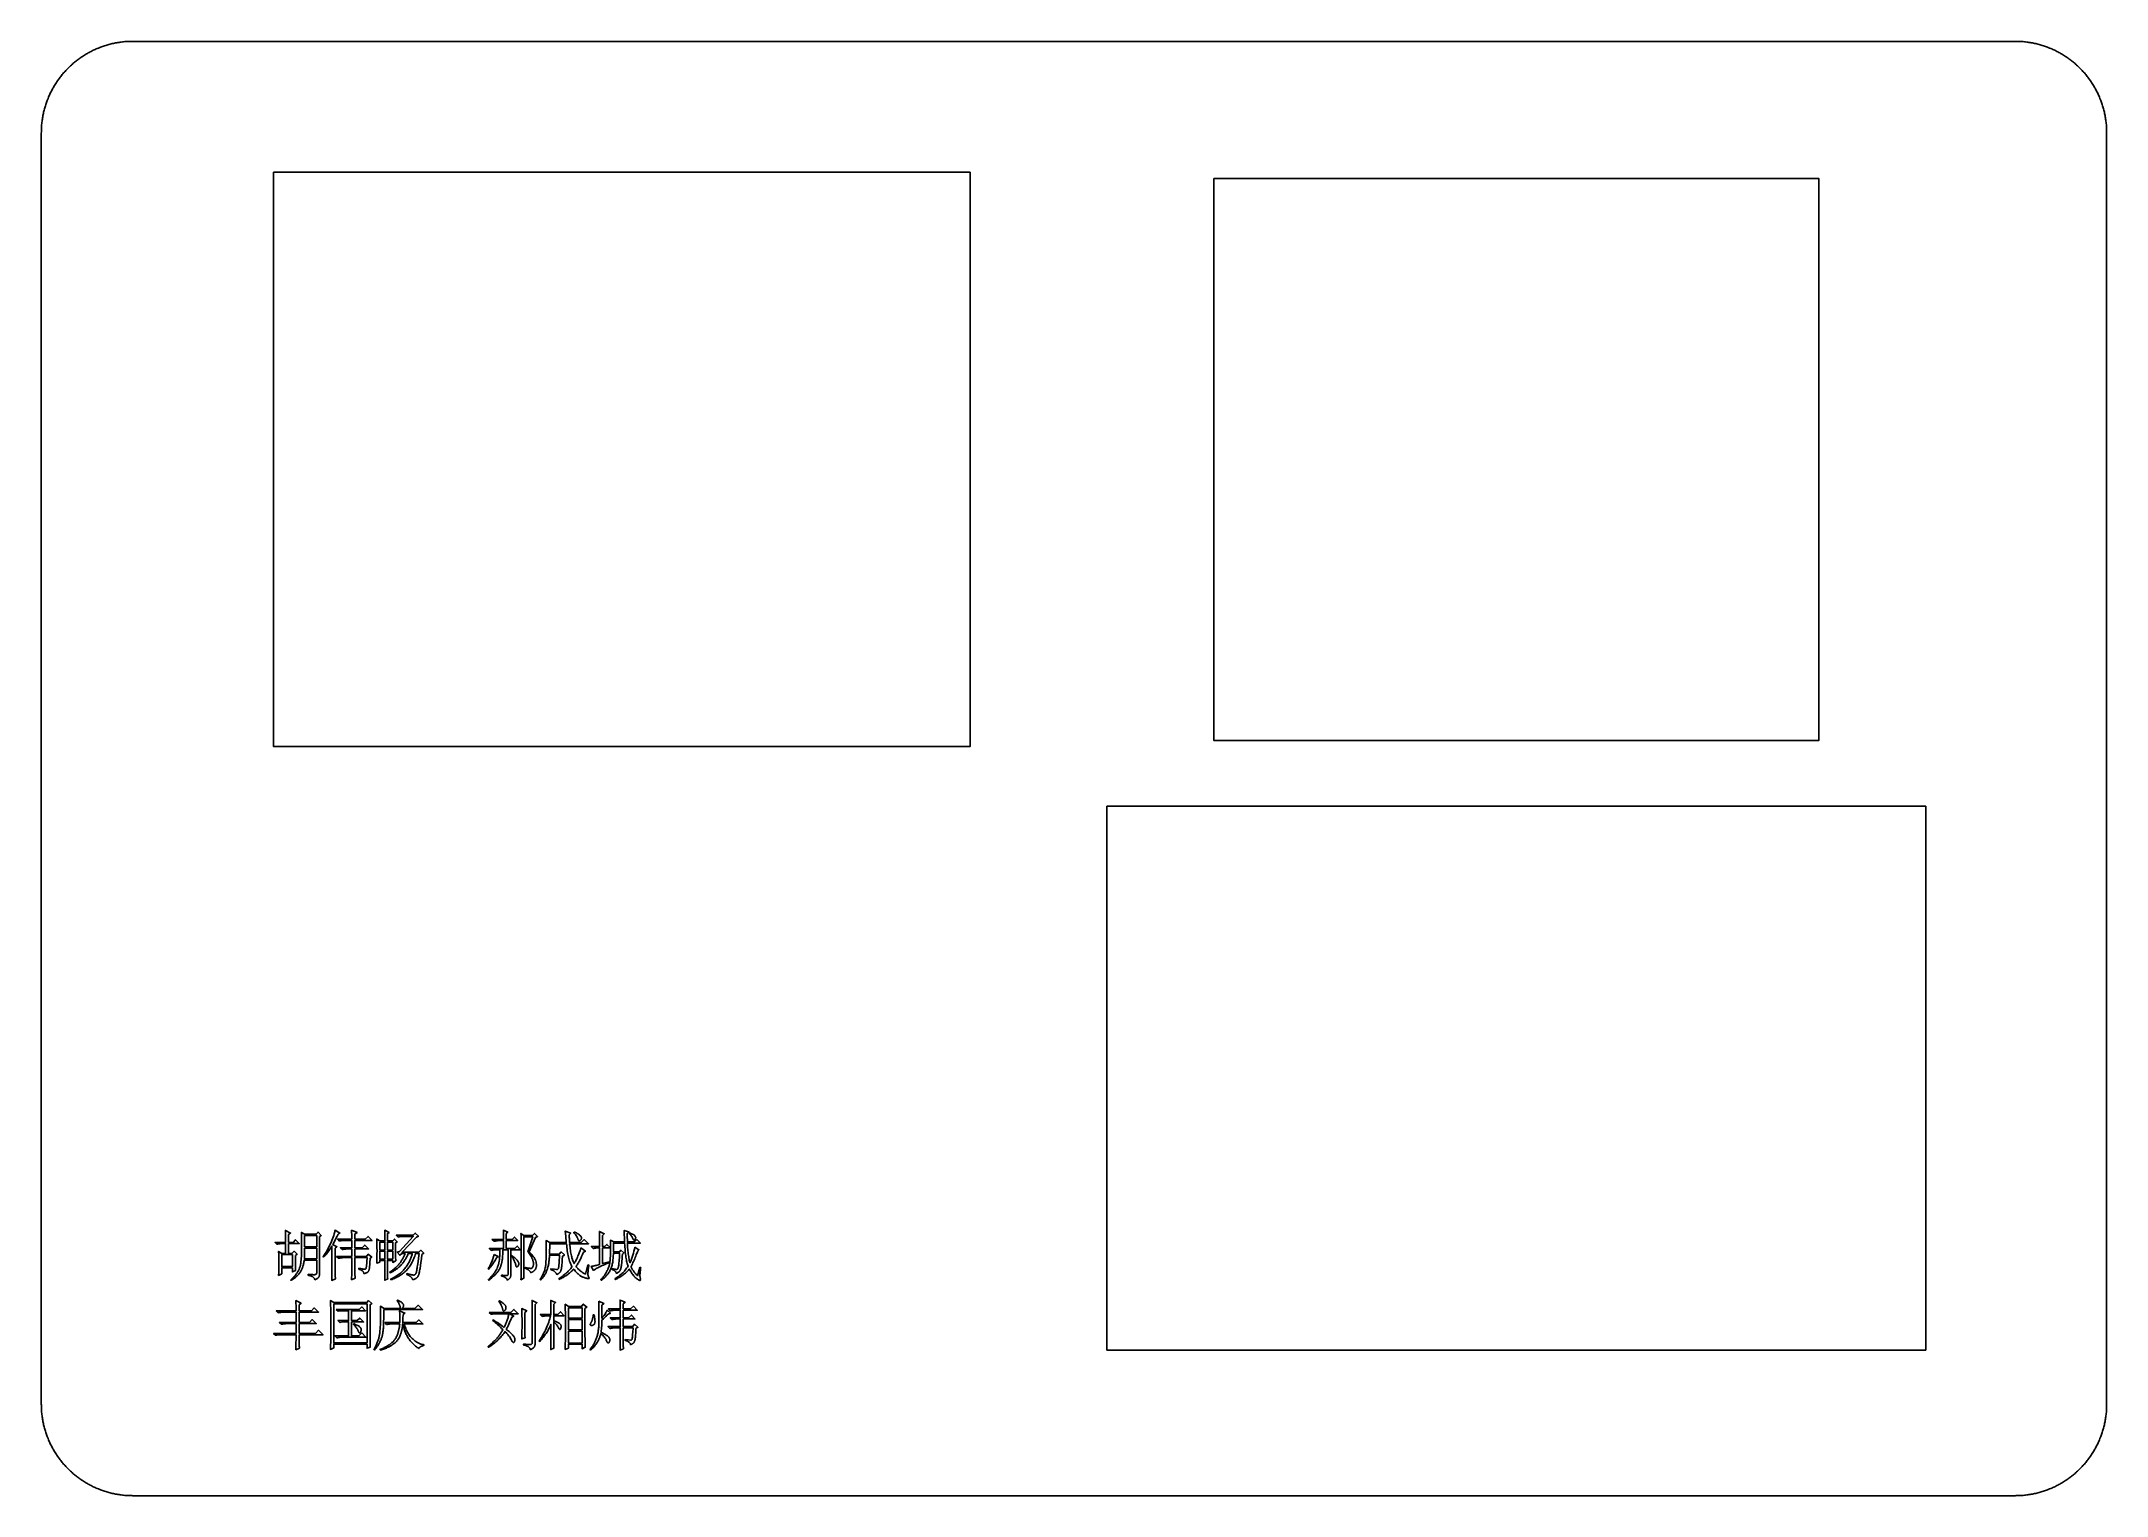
# Model space of a CAD drawing. Header units: millimetres. Extents: x 64 to 402, y 90 to 328.
import ezdxf

# ---------------------------------------------------------------- set-up
doc = ezdxf.new("R2010")
doc.units = ezdxf.units.MM
doc.layers.get('0').update_dxf_attribs({"linetype": 'CONTINUOUS', "true_color": 0x000000})

msp = doc.modelspace()

# ---------------------------------------------------------------- linework, layer by layer
at = {"color": 7, "linetype": 'CONTINUOUS', "true_color": 0x000000}
for points in [[(64.12, 312.74), (64.13, 312.94), (64.13, 313.13), (64.14, 313.32), (64.14, 313.52), (64.16, 313.71), (64.17, 313.9), (64.18, 314.09), (64.2, 314.28), (64.22, 314.47), (64.25, 314.66), (64.27, 314.84), (64.3, 315.03), (64.33, 315.22), (64.36, 315.4), (64.39, 315.58), (64.43, 315.77), (64.47, 315.95), (64.51, 316.13), (64.55, 316.31), (64.6, 316.49), (64.64, 316.67), (64.69, 316.85), (64.75, 317.03), (64.8, 317.21), (64.86, 317.38), (64.91, 317.56), (64.97, 317.73), (65.04, 317.9), (65.1, 318.07), (65.17, 318.25), (65.23, 318.41), (65.3, 318.58), (65.38, 318.75), (65.45, 318.92), (65.53, 319.08), (65.6, 319.25), (65.68, 319.41), (65.77, 319.57), (65.85, 319.73), (65.94, 319.89), (66.02, 320.05), (66.11, 320.21), (66.2, 320.37), (66.3, 320.52), (66.39, 320.68), (66.49, 320.83), (66.59, 320.98), (66.69, 321.13), (66.79, 321.28), (66.89, 321.43), (67, 321.57), (67.1, 321.72), (67.21, 321.86), (67.32, 322.01), (67.44, 322.15), (67.55, 322.29), (67.67, 322.42), (67.78, 322.56), (67.9, 322.7), (68.02, 322.83), (68.14, 322.96), (68.27, 323.09), (68.39, 323.22), (68.52, 323.35), (68.65, 323.48), (68.78, 323.6), (68.91, 323.73), (69.04, 323.85), (69.17, 323.97), (69.31, 324.09), (69.45, 324.2), (69.58, 324.32), (69.72, 324.43), (69.86, 324.55), (70.01, 324.66), (70.15, 324.77), (70.3, 324.87), (70.44, 324.98), (70.59, 325.08), (70.74, 325.18), (70.89, 325.28), (71.04, 325.38), (71.19, 325.48), (71.35, 325.57), (71.5, 325.67), (71.66, 325.76), (71.82, 325.85), (71.98, 325.93), (72.14, 326.02), (72.3, 326.1), (72.46, 326.19), (72.62, 326.27), (72.79, 326.34), (72.95, 326.42), (73.12, 326.49), (73.29, 326.57), (73.46, 326.64), (73.62, 326.7), (73.8, 326.77), (73.97, 326.83), (74.14, 326.9), (74.31, 326.96), (74.49, 327.01), (74.66, 327.07), (74.84, 327.12), (75.02, 327.18), (75.2, 327.23), (75.38, 327.27), (75.56, 327.32), (75.74, 327.36), (75.92, 327.4), (76.1, 327.44), (76.29, 327.48), (76.47, 327.51), (76.65, 327.54), (76.84, 327.57), (77.03, 327.6), (77.21, 327.62), (77.4, 327.65), (77.59, 327.67), (77.78, 327.69), (77.97, 327.7), (78.16, 327.71), (78.35, 327.73), (78.55, 327.73), (78.74, 327.74), (78.93, 327.74), (79.12, 327.74), (387.12, 327.74), (387.32, 327.74), (387.51, 327.74), (387.7, 327.73), (387.9, 327.73), (388.09, 327.71), (388.28, 327.7), (388.47, 327.69), (388.66, 327.67), (388.85, 327.65), (389.04, 327.62), (389.22, 327.6), (389.41, 327.57), (389.6, 327.54), (389.78, 327.51), (389.96, 327.48), (390.15, 327.44), (390.33, 327.4), (390.51, 327.36), (390.69, 327.32), (390.87, 327.27), (391.05, 327.23), (391.23, 327.18), (391.41, 327.12), (391.59, 327.07), (391.76, 327.01), (391.94, 326.96), (392.11, 326.9), (392.28, 326.83), (392.45, 326.77), (392.63, 326.7), (392.79, 326.64), (392.96, 326.57), (393.13, 326.49), (393.3, 326.42), (393.46, 326.34), (393.63, 326.27), (393.79, 326.19), (393.95, 326.1), (394.11, 326.02), (394.27, 325.93), (394.43, 325.85), (394.59, 325.76), (394.75, 325.67), (394.9, 325.57), (395.06, 325.48), (395.21, 325.38), (395.36, 325.28), (395.51, 325.18), (395.66, 325.08), (395.81, 324.98), (395.95, 324.87), (396.1, 324.77), (396.24, 324.66), (396.39, 324.55), (396.53, 324.43), (396.67, 324.32), (396.8, 324.2), (396.94, 324.09), (397.08, 323.97), (397.21, 323.85), (397.34, 323.73), (397.47, 323.6), (397.6, 323.48), (397.73, 323.35), (397.86, 323.22), (397.98, 323.09), (398.11, 322.96), (398.23, 322.83), (398.35, 322.7), (398.47, 322.56), (398.58, 322.42), (398.7, 322.29), (398.81, 322.15), (398.93, 322.01), (399.04, 321.86), (399.15, 321.72), (399.25, 321.57), (399.36, 321.43), (399.46, 321.28), (399.56, 321.13), (399.66, 320.98), (399.76, 320.83), (399.86, 320.68), (399.95, 320.52), (400.05, 320.37), (400.14, 320.21), (400.23, 320.05), (400.31, 319.89), (400.4, 319.73), (400.48, 319.57), (400.57, 319.41), (400.65, 319.25), (400.72, 319.08), (400.8, 318.92), (400.87, 318.75), (400.95, 318.58), (401.02, 318.41), (401.08, 318.25), (401.15, 318.07), (401.21, 317.9), (401.28, 317.73), (401.34, 317.56), (401.39, 317.38), (401.45, 317.21), (401.5, 317.03), (401.56, 316.85), (401.61, 316.67), (401.65, 316.49), (401.7, 316.31), (401.74, 316.13), (401.78, 315.95), (401.82, 315.77), (401.86, 315.58), (401.89, 315.4), (401.92, 315.22), (401.95, 315.03), (401.98, 314.84), (402, 314.66), (402.03, 314.47), (402.05, 314.28), (402.07, 314.09), (402.08, 313.9), (402.09, 313.71), (402.11, 313.52), (402.11, 313.32), (402.12, 313.13), (402.12, 312.94), (402.12, 312.74), (402.12, 104.74), (402.12, 104.55), (402.12, 104.36), (402.11, 104.17), (402.11, 103.97), (402.09, 103.78), (402.08, 103.59), (402.07, 103.4), (402.05, 103.21), (402.03, 103.02), (402, 102.83), (401.98, 102.65), (401.95, 102.46), (401.92, 102.27), (401.89, 102.09), (401.86, 101.91), (401.82, 101.72), (401.78, 101.54), (401.74, 101.36), (401.7, 101.18), (401.65, 101), (401.61, 100.82), (401.56, 100.64), (401.5, 100.46), (401.45, 100.28), (401.39, 100.11), (401.34, 99.93), (401.28, 99.76), (401.21, 99.59), (401.15, 99.42), (401.08, 99.24), (401.02, 99.08), (400.95, 98.91), (400.87, 98.74), (400.8, 98.57), (400.72, 98.41), (400.65, 98.24), (400.57, 98.08), (400.48, 97.92), (400.4, 97.76), (400.31, 97.6), (400.23, 97.44), (400.14, 97.28), (400.05, 97.12), (399.95, 96.97), (399.86, 96.81), (399.76, 96.66), (399.66, 96.51), (399.56, 96.36), (399.46, 96.21), (399.36, 96.06), (399.25, 95.92), (399.15, 95.77), (399.04, 95.63), (398.93, 95.48), (398.81, 95.34), (398.7, 95.2), (398.58, 95.07), (398.47, 94.93), (398.35, 94.79), (398.23, 94.66), (398.11, 94.53), (397.98, 94.4), (397.86, 94.27), (397.73, 94.14), (397.6, 94.01), (397.47, 93.89), (397.34, 93.76), (397.21, 93.64), (397.08, 93.52), (396.94, 93.4), (396.8, 93.29), (396.67, 93.17), (396.53, 93.06), (396.39, 92.94), (396.24, 92.83), (396.1, 92.72), (395.95, 92.62), (395.81, 92.51), (395.66, 92.41), (395.51, 92.31), (395.36, 92.21), (395.21, 92.11), (395.06, 92.01), (394.9, 91.92), (394.75, 91.82), (394.59, 91.73), (394.43, 91.64), (394.27, 91.56), (394.11, 91.47), (393.95, 91.39), (393.79, 91.3), (393.63, 91.22), (393.46, 91.15), (393.3, 91.07), (393.13, 91), (392.96, 90.92), (392.79, 90.85), (392.63, 90.79), (392.45, 90.72), (392.28, 90.66), (392.11, 90.59), (391.94, 90.53), (391.76, 90.48), (391.59, 90.42), (391.41, 90.37), (391.23, 90.31), (391.05, 90.26), (390.87, 90.22), (390.69, 90.17), (390.51, 90.13), (390.33, 90.09), (390.15, 90.05), (389.96, 90.01), (389.78, 89.98), (389.6, 89.95), (389.41, 89.92), (389.22, 89.89), (389.04, 89.87), (388.85, 89.84), (388.66, 89.82), (388.47, 89.8), (388.28, 89.79), (388.09, 89.78), (387.9, 89.76), (387.7, 89.76), (387.51, 89.75), (387.32, 89.75), (387.12, 89.74), (79.12, 89.74), (78.93, 89.75), (78.74, 89.75), (78.55, 89.76), (78.35, 89.76), (78.16, 89.78), (77.97, 89.79), (77.78, 89.8), (77.59, 89.82), (77.4, 89.84), (77.21, 89.87), (77.03, 89.89), (76.84, 89.92), (76.65, 89.95), (76.47, 89.98), (76.29, 90.01), (76.1, 90.05), (75.92, 90.09), (75.74, 90.13), (75.56, 90.17), (75.38, 90.22), (75.2, 90.26), (75.02, 90.31), (74.84, 90.37), (74.66, 90.42), (74.49, 90.48), (74.31, 90.53), (74.14, 90.59), (73.97, 90.66), (73.8, 90.72), (73.62, 90.79), (73.46, 90.85), (73.29, 90.92), (73.12, 91), (72.95, 91.07), (72.79, 91.15), (72.62, 91.22), (72.46, 91.3), (72.3, 91.39), (72.14, 91.47), (71.98, 91.56), (71.82, 91.64), (71.66, 91.73), (71.5, 91.82), (71.35, 91.92), (71.19, 92.01), (71.04, 92.11), (70.89, 92.21), (70.74, 92.31), (70.59, 92.41), (70.44, 92.51), (70.3, 92.62), (70.15, 92.72), (70.01, 92.83), (69.86, 92.94), (69.72, 93.06), (69.58, 93.17), (69.45, 93.29), (69.31, 93.4), (69.17, 93.52), (69.04, 93.64), (68.91, 93.76), (68.78, 93.89), (68.65, 94.01), (68.52, 94.14), (68.39, 94.27), (68.27, 94.4), (68.14, 94.53), (68.02, 94.66), (67.9, 94.79), (67.78, 94.93), (67.67, 95.07), (67.55, 95.2), (67.44, 95.34), (67.32, 95.48), (67.21, 95.63), (67.1, 95.77), (67, 95.92), (66.89, 96.06), (66.79, 96.21), (66.69, 96.36), (66.59, 96.51), (66.49, 96.66), (66.39, 96.81), (66.3, 96.97), (66.2, 97.12), (66.11, 97.28), (66.02, 97.44), (65.94, 97.6), (65.85, 97.76), (65.77, 97.92), (65.68, 98.08), (65.6, 98.24), (65.53, 98.41), (65.45, 98.57), (65.38, 98.74), (65.3, 98.91), (65.23, 99.08), (65.17, 99.24), (65.1, 99.42), (65.04, 99.59), (64.97, 99.76), (64.91, 99.93), (64.86, 100.11), (64.8, 100.28), (64.75, 100.46), (64.69, 100.64), (64.64, 100.82), (64.6, 101), (64.55, 101.18), (64.51, 101.36), (64.47, 101.54), (64.43, 101.72), (64.39, 101.91), (64.36, 102.09), (64.33, 102.27), (64.3, 102.46), (64.27, 102.65), (64.25, 102.83), (64.22, 103.02), (64.2, 103.21), (64.18, 103.4), (64.17, 103.59), (64.16, 103.78), (64.14, 103.97), (64.14, 104.17), (64.13, 104.36), (64.13, 104.55), (64.12, 104.74), (64.12, 312.74), (64.12, 312.74)], [(102.13, 306.32), (216.13, 306.32), (216.13, 212.32), (102.13, 212.32), (102.13, 306.32), (102.13, 306.32)], [(256.01, 305.32), (355.01, 305.32), (355.01, 213.32), (256.01, 213.32), (256.01, 305.32), (256.01, 305.32)], [(238.51, 202.58), (372.51, 202.58), (372.51, 113.58), (238.51, 113.58), (238.51, 202.58), (238.51, 202.58)], [(105.71, 129.05), (105.71, 127.24), (105.71, 127.1), (105.72, 126.94), (105.73, 126.78), (105.74, 126.61), (105.22, 126.37), (105.22, 127.03), (103.48, 127.03), (103.48, 126.06), (102.96, 125.78), (102.98, 126.25), (102.99, 126.74), (102.99, 127.24), (102.99, 127.74), (102.99, 128.25), (102.99, 128.75), (102.98, 129.23), (102.96, 129.71), (103.48, 129.4), (104.11, 129.4), (104.11, 131), (103.52, 131), (103.4, 130.99), (103.29, 130.99), (103.19, 130.98), (103.08, 130.97), (102.98, 130.95), (102.88, 130.94), (102.78, 130.92), (102.68, 130.89), (102.37, 131.2), (104.11, 131.2), (104.11, 132.18), (104.11, 132.45), (104.1, 132.7), (104.09, 132.94), (104.07, 133.15), (104.91, 132.73), (104.59, 132.49), (104.59, 131.2), (105.33, 131.2), (105.74, 131.62), (106.33, 131), (104.59, 131), (104.59, 129.4), (105.15, 129.4), (105.5, 129.74), (105.99, 129.26), (105.71, 129.05), (105.71, 129.05)], [(104.98, 125.08), (105.15, 125.23), (105.31, 125.38), (105.46, 125.54), (105.6, 125.69), (105.67, 125.77), (105.73, 125.85), (105.79, 125.93), (105.85, 126.01), (105.91, 126.09), (105.97, 126.17), (106.02, 126.25), (106.07, 126.33), (106.12, 126.42), (106.17, 126.5), (106.21, 126.59), (106.26, 126.68), (106.3, 126.77), (106.33, 126.86), (106.37, 126.95), (106.4, 127.04), (106.44, 127.14), (106.46, 127.24), (106.49, 127.33), (106.52, 127.43), (106.54, 127.53), (106.56, 127.64), (106.58, 127.74), (106.6, 127.85), (106.61, 127.96), (106.62, 128.07), (106.65, 128.32), (106.67, 128.6), (106.69, 128.9), (106.7, 129.23), (106.71, 129.58), (106.71, 129.95), (106.72, 130.35), (106.71, 131.13), (106.71, 131.8), (106.7, 132.1), (106.7, 132.37), (106.69, 132.62), (106.68, 132.84), (107.2, 132.53), (109.12, 132.53), (109.43, 132.87), (109.95, 132.35), (109.67, 132.14), (109.67, 126.16), (109.67, 126.06), (109.66, 125.96), (109.65, 125.87), (109.63, 125.79), (109.61, 125.71), (109.59, 125.64), (109.55, 125.58), (109.52, 125.52), (109.47, 125.46), (109.42, 125.4), (109.36, 125.35), (109.29, 125.3), (109.21, 125.24), (109.12, 125.19), (109.02, 125.13), (108.91, 125.08), (108.89, 125.15), (108.86, 125.22), (108.83, 125.28), (108.79, 125.34), (108.74, 125.39), (108.69, 125.45), (108.63, 125.5), (108.56, 125.54), (108.49, 125.59), (108.41, 125.63), (108.32, 125.67), (108.23, 125.7), (108.13, 125.73), (108.03, 125.76), (107.91, 125.79), (107.8, 125.81), (107.8, 125.99), (108, 125.96), (108.19, 125.94), (108.36, 125.93), (108.51, 125.92), (108.64, 125.91), (108.76, 125.91), (108.85, 125.91), (108.93, 125.92), (108.96, 125.92), (108.99, 125.93), (109.01, 125.94), (109.04, 125.95), (109.06, 125.96), (109.08, 125.97), (109.1, 125.99), (109.12, 126), (109.14, 126.02), (109.15, 126.04), (109.16, 126.06), (109.17, 126.09), (109.18, 126.11), (109.18, 126.14), (109.19, 126.17), (109.19, 126.2), (109.19, 128.28), (107.13, 128.28), (107.12, 128.13), (107.09, 127.98), (107.07, 127.84), (107.04, 127.7), (107.01, 127.57), (106.98, 127.43), (106.94, 127.3), (106.9, 127.18), (106.86, 127.06), (106.81, 126.94), (106.76, 126.82), (106.71, 126.71), (106.66, 126.6), (106.6, 126.5), (106.54, 126.4), (106.47, 126.3), (106.41, 126.2), (106.34, 126.11), (106.26, 126.02), (106.19, 125.93), (106.11, 125.84), (106.02, 125.75), (105.94, 125.67), (105.85, 125.59), (105.75, 125.5), (105.66, 125.42), (105.56, 125.35), (105.46, 125.27), (105.35, 125.19), (105.24, 125.12), (105.13, 125.05), (105.01, 124.98), (104.98, 125.08), (104.98, 125.08)], [(107.2, 132.32), (107.2, 130.47), (109.19, 130.47), (109.19, 132.32), (107.2, 132.32), (107.2, 132.32)], [(111.66, 124.98), (111.67, 125.51), (111.68, 125.98), (111.69, 126.39), (111.69, 126.75), (111.69, 130.58), (111.53, 130.31), (111.36, 130.06), (111.19, 129.82), (111.02, 129.6), (110.85, 129.38), (110.77, 129.28), (110.68, 129.18), (110.59, 129.08), (110.51, 128.98), (110.42, 128.89), (110.33, 128.8), (110.27, 128.91), (110.42, 129.13), (110.57, 129.36), (110.72, 129.6), (110.87, 129.84), (111.01, 130.1), (111.15, 130.36), (111.28, 130.63), (111.41, 130.91), (111.54, 131.19), (111.66, 131.48), (111.77, 131.76), (111.87, 132.04), (111.97, 132.33), (112.06, 132.61), (112.1, 132.76), (112.14, 132.9), (112.18, 133.04), (112.21, 133.19), (112.98, 132.73), (112.95, 132.72), (112.92, 132.71), (112.89, 132.69), (112.85, 132.67), (112.82, 132.64), (112.79, 132.61), (112.76, 132.57), (112.73, 132.53), (112.69, 132.49), (112.66, 132.44), (112.59, 132.34), (112.53, 132.21), (112.46, 132.07), (112.14, 131.46), (111.83, 130.86), (112.49, 130.47), (112.21, 130.23), (112.21, 126.93), (112.22, 126.57), (112.22, 126.17), (112.23, 125.72), (112.25, 125.22), (111.66, 124.98), (111.66, 124.98)], [(114.93, 131.73), (114.92, 132.13), (114.92, 132.51), (114.91, 132.86), (114.89, 133.19), (115.8, 132.8), (115.45, 132.56), (115.45, 131.73), (117.15, 131.73), (117.61, 132.18), (118.27, 131.52), (115.45, 131.52), (115.45, 130.33), (116.63, 130.33), (117.05, 130.75), (117.67, 130.13), (115.45, 130.13), (115.45, 128.91), (117.36, 128.91), (117.64, 129.26), (118.2, 128.8), (117.92, 128.6), (117.81, 126.96), (117.81, 126.91), (117.8, 126.86), (117.79, 126.81), (117.78, 126.77), (117.77, 126.72), (117.76, 126.68), (117.75, 126.64), (117.73, 126.6), (117.71, 126.56), (117.7, 126.53), (117.68, 126.49), (117.65, 126.46), (117.63, 126.43), (117.61, 126.4), (117.58, 126.38), (117.55, 126.35), (117.49, 126.31), (117.43, 126.26), (117.36, 126.23), (117.28, 126.19), (117.2, 126.16), (117.11, 126.13), (117.01, 126.11), (116.91, 126.09), (116.91, 126.12), (116.91, 126.14), (116.91, 126.17), (116.9, 126.19), (116.89, 126.24), (116.87, 126.29), (116.85, 126.34), (116.81, 126.39), (116.77, 126.44), (116.73, 126.48), (116.67, 126.53), (116.61, 126.57), (116.55, 126.62), (116.47, 126.66), (116.39, 126.7), (116.3, 126.74), (116.21, 126.78), (116.11, 126.82), (116.11, 126.96), (116.4, 126.9), (116.65, 126.85), (116.76, 126.83), (116.85, 126.82), (116.94, 126.81), (117.01, 126.8), (117.05, 126.8), (117.08, 126.81), (117.11, 126.81), (117.14, 126.82), (117.16, 126.84), (117.19, 126.86), (117.21, 126.88), (117.23, 126.9), (117.25, 126.93), (117.27, 126.97), (117.28, 127), (117.29, 127.04), (117.31, 127.09), (117.31, 127.13), (117.32, 127.18), (117.33, 127.24), (117.43, 128.7), (115.45, 128.7), (115.45, 126.4), (115.45, 126.14), (115.46, 125.87), (115.47, 125.6), (115.48, 125.33), (114.89, 125.08), (114.91, 125.45), (114.92, 125.76), (114.92, 126.01), (114.93, 126.2), (114.93, 128.7), (113.6, 128.7), (113.49, 128.7), (113.38, 128.69), (113.28, 128.69), (113.17, 128.67), (113.07, 128.66), (112.97, 128.64), (112.87, 128.62), (112.77, 128.6), (112.46, 128.91), (114.93, 128.91), (114.93, 130.13), (114.23, 130.13), (114.12, 130.12), (114.01, 130.12), (113.9, 130.11), (113.8, 130.1), (113.69, 130.09), (113.59, 130.07), (113.49, 130.05), (113.4, 130.02), (113.08, 130.33), (114.93, 130.33), (114.93, 131.52), (113.78, 131.52), (113.67, 131.52), (113.56, 131.51), (113.45, 131.5), (113.34, 131.49), (113.24, 131.48), (113.14, 131.46), (113.04, 131.44), (112.94, 131.41), (112.63, 131.73), (114.93, 131.73), (114.93, 131.73)], [(122.09, 131.1), (122.09, 130.1), (122.1, 129.27), (122.11, 128.93), (122.11, 128.63), (122.12, 128.38), (122.13, 128.18), (121.64, 127.93), (121.64, 128.25), (120.77, 128.25), (120.77, 127.22), (120.78, 126.38), (120.78, 126.02), (120.79, 125.71), (120.8, 125.44), (120.81, 125.22), (120.32, 125.01), (120.33, 125.25), (120.33, 125.53), (120.34, 125.86), (120.34, 126.24), (120.35, 127.15), (120.35, 128.25), (119.52, 128.25), (119.52, 127.97), (119.03, 127.8), (119.05, 128.3), (119.06, 128.8), (119.06, 129.3), (119.07, 129.8), (119.06, 130.29), (119.06, 130.77), (119.05, 131.25), (119.03, 131.73), (119.55, 131.45), (120.35, 131.45), (120.35, 131.83), (120.34, 132.25), (120.33, 132.7), (120.32, 133.19), (121.05, 132.8), (120.77, 132.6), (120.77, 131.45), (121.64, 131.45), (121.92, 131.73), (122.37, 131.27), (122.09, 131.1), (122.09, 131.1)], [(122.2, 132.39), (124.98, 132.39), (125.33, 132.73), (125.85, 132.21), (125.5, 132.07), (123.17, 129.57), (125.88, 129.57), (126.23, 129.92), (126.72, 129.43), (126.41, 129.19), (126.32, 128.52), (126.24, 127.92), (126.17, 127.39), (126.1, 126.94), (126.06, 126.74), (126.03, 126.55), (126, 126.39), (125.97, 126.24), (125.94, 126.11), (125.92, 126), (125.89, 125.91), (125.87, 125.83), (125.84, 125.76), (125.81, 125.7), (125.77, 125.64), (125.74, 125.58), (125.69, 125.53), (125.64, 125.47), (125.59, 125.42), (125.53, 125.37), (125.47, 125.33), (125.4, 125.28), (125.33, 125.24), (125.26, 125.21), (125.18, 125.17), (125.09, 125.14), (125, 125.11), (124.91, 125.08), (124.89, 125.15), (124.86, 125.22), (124.82, 125.28), (124.78, 125.35), (124.74, 125.41), (124.69, 125.47), (124.64, 125.52), (124.58, 125.58), (124.52, 125.63), (124.45, 125.68), (124.38, 125.73), (124.3, 125.78), (124.21, 125.83), (124.13, 125.87), (124.03, 125.91), (123.94, 125.95), (123.97, 126.09), (124.31, 126), (124.58, 125.93), (124.7, 125.9), (124.8, 125.88), (124.89, 125.86), (124.96, 125.85), (124.99, 125.84), (125.03, 125.84), (125.06, 125.84), (125.09, 125.85), (125.12, 125.85), (125.15, 125.86), (125.17, 125.87), (125.2, 125.88), (125.23, 125.89), (125.25, 125.91), (125.3, 125.94), (125.35, 125.99), (125.4, 126.04), (125.41, 126.06), (125.42, 126.08), (125.44, 126.14), (125.47, 126.22), (125.5, 126.33), (125.53, 126.46), (125.56, 126.61), (125.59, 126.79), (125.62, 126.98), (125.66, 127.2), (125.7, 127.44), (125.78, 127.99), (125.86, 128.63), (125.95, 129.36), (125.36, 129.36), (125.3, 129.15), (125.23, 128.94), (125.15, 128.73), (125.07, 128.54), (124.99, 128.34), (124.91, 128.16), (124.82, 127.98), (124.73, 127.8), (124.64, 127.64), (124.54, 127.47), (124.44, 127.31), (124.34, 127.16), (124.23, 127.02), (124.12, 126.88), (124, 126.74), (123.88, 126.61), (123.76, 126.49), (123.63, 126.37), (123.5, 126.25), (123.37, 126.14), (123.22, 126.03), (123.08, 125.92), (122.92, 125.82), (122.77, 125.73), (122.6, 125.63), (122.44, 125.54), (122.26, 125.46), (122.09, 125.37), (121.9, 125.29), (121.72, 125.22), (121.52, 125.15), (121.33, 125.08), (121.33, 125.22), (121.52, 125.31), (121.71, 125.41), (121.9, 125.51), (122.08, 125.61), (122.25, 125.72), (122.42, 125.83), (122.58, 125.94), (122.73, 126.05), (122.88, 126.17), (123.02, 126.29), (123.16, 126.41), (123.29, 126.54), (123.41, 126.67), (123.53, 126.81), (123.64, 126.94), (123.74, 127.08), (123.84, 127.22), (123.94, 127.37), (124.03, 127.51), (124.12, 127.65), (124.2, 127.79), (124.28, 127.93), (124.36, 128.07), (124.43, 128.22), (124.49, 128.36), (124.56, 128.5), (124.61, 128.64), (124.67, 128.79), (124.72, 128.93), (124.76, 129.07), (124.8, 129.22), (124.84, 129.36), (124.18, 129.36), (124.11, 129.21), (124.05, 129.07), (123.98, 128.93), (123.9, 128.79), (123.83, 128.66), (123.76, 128.53), (123.68, 128.4), (123.6, 128.28), (123.52, 128.16), (123.44, 128.04), (123.36, 127.92), (123.27, 127.81), (123.18, 127.7), (123.09, 127.6), (123, 127.49), (122.91, 127.4), (122.82, 127.3), (122.72, 127.21), (122.62, 127.12), (122.52, 127.03), (122.42, 126.95), (122.32, 126.86), (122.21, 126.79), (122.11, 126.71), (122, 126.64), (121.89, 126.57), (121.77, 126.51), (121.66, 126.45), (121.55, 126.39), (121.43, 126.33), (121.31, 126.28), (121.19, 126.23), (121.15, 126.33), (121.26, 126.4), (121.37, 126.47), (121.47, 126.54), (121.57, 126.62), (121.67, 126.69), (121.77, 126.77), (121.87, 126.85), (121.96, 126.93), (122.05, 127.01), (122.15, 127.09), (122.23, 127.18), (122.32, 127.27), (122.41, 127.35), (122.49, 127.44), (122.57, 127.54), (122.65, 127.63), (122.73, 127.73), (122.8, 127.82), (122.88, 127.92), (122.95, 128.02), (123.02, 128.12), (123.08, 128.23), (123.15, 128.33), (123.21, 128.44), (123.28, 128.55), (123.34, 128.66), (123.39, 128.77), (123.45, 128.89), (123.51, 129), (123.56, 129.12), (123.61, 129.24), (123.66, 129.36), (123.14, 129.36), (122.79, 129.08), (122.37, 129.6), (122.72, 129.71), (124.98, 132.18), (123.34, 132.18), (123.23, 132.18), (123.12, 132.17), (123.02, 132.16), (122.91, 132.15), (122.81, 132.14), (122.71, 132.12), (122.61, 132.1), (122.51, 132.07), (122.2, 132.39), (122.2, 132.39)], [(139.42, 125.85), (139.67, 125.82), (139.89, 125.79), (140.08, 125.77), (140.24, 125.76), (140.28, 125.76), (140.31, 125.76), (140.34, 125.77), (140.37, 125.77), (140.39, 125.79), (140.42, 125.8), (140.44, 125.81), (140.45, 125.83), (140.47, 125.86), (140.48, 125.88), (140.49, 125.91), (140.5, 125.94), (140.5, 125.97), (140.51, 126.01), (140.51, 126.05), (140.5, 126.09), (140.5, 129.99), (139.67, 129.99), (139.66, 129.71), (139.65, 129.45), (139.63, 129.21), (139.62, 128.97), (139.6, 128.74), (139.58, 128.53), (139.55, 128.33), (139.53, 128.14), (139.51, 128.05), (139.5, 127.96), (139.48, 127.87), (139.46, 127.78), (139.43, 127.68), (139.4, 127.59), (139.37, 127.5), (139.34, 127.4), (139.31, 127.31), (139.27, 127.22), (139.23, 127.12), (139.19, 127.03), (139.14, 126.93), (139.09, 126.84), (139.04, 126.74), (138.99, 126.65), (138.93, 126.55), (138.87, 126.45), (138.8, 126.36), (138.73, 126.26), (138.64, 126.16), (138.56, 126.06), (138.47, 125.96), (138.37, 125.86), (138.26, 125.75), (138.15, 125.65), (138.04, 125.55), (137.92, 125.44), (137.79, 125.33), (137.66, 125.23), (137.52, 125.12), (137.37, 125.01), (137.3, 125.15), (137.41, 125.25), (137.51, 125.35), (137.61, 125.45), (137.71, 125.55), (137.8, 125.64), (137.89, 125.74), (137.97, 125.83), (138.05, 125.93), (138.13, 126.02), (138.2, 126.12), (138.27, 126.21), (138.33, 126.3), (138.39, 126.39), (138.45, 126.49), (138.5, 126.58), (138.55, 126.66), (138.65, 126.84), (138.73, 127.02), (138.77, 127.11), (138.8, 127.2), (138.84, 127.3), (138.87, 127.39), (138.9, 127.48), (138.93, 127.57), (138.96, 127.66), (138.98, 127.75), (139, 127.85), (139.02, 127.94), (139.04, 128.03), (139.06, 128.13), (139.09, 128.32), (139.11, 128.52), (139.13, 128.74), (139.15, 128.96), (139.16, 129.2), (139.17, 129.45), (139.18, 129.71), (139.18, 129.99), (138.59, 129.99), (138.48, 129.99), (138.37, 129.98), (138.26, 129.97), (138.15, 129.96), (138.05, 129.95), (137.95, 129.93), (137.85, 129.91), (137.75, 129.88), (137.44, 130.2), (139.77, 130.2), (139.77, 131.48), (139.04, 131.48), (138.93, 131.48), (138.82, 131.48), (138.71, 131.47), (138.61, 131.46), (138.5, 131.44), (138.4, 131.42), (138.3, 131.4), (138.21, 131.38), (137.89, 131.69), (139.77, 131.69), (139.77, 132.16), (139.76, 132.57), (139.76, 132.75), (139.75, 132.91), (139.75, 133.06), (139.74, 133.19), (140.47, 132.87), (140.22, 132.63), (140.22, 131.69), (141.16, 131.69), (141.55, 132.07), (142.1, 131.48), (140.22, 131.48), (140.22, 130.2), (141.62, 130.2), (142, 130.58), (142.56, 129.99), (140.95, 129.99), (140.95, 125.81), (140.95, 125.75), (140.95, 125.69), (140.93, 125.63), (140.92, 125.57), (140.9, 125.51), (140.87, 125.46), (140.84, 125.41), (140.81, 125.36), (140.77, 125.31), (140.72, 125.27), (140.68, 125.23), (140.62, 125.19), (140.56, 125.15), (140.5, 125.11), (140.44, 125.08), (140.36, 125.05), (140.34, 125.1), (140.32, 125.16), (140.29, 125.21), (140.25, 125.26), (140.21, 125.31), (140.17, 125.35), (140.12, 125.4), (140.06, 125.44), (140, 125.48), (139.93, 125.52), (139.86, 125.55), (139.78, 125.59), (139.7, 125.62), (139.61, 125.65), (139.52, 125.68), (139.42, 125.71), (139.42, 125.85), (139.42, 125.85)], [(142.62, 125.08), (142.63, 125.47), (142.64, 125.9), (142.65, 126.84), (142.66, 127.92), (142.66, 129.13), (142.66, 130.31), (142.65, 131.3), (142.65, 131.71), (142.64, 132.08), (142.63, 132.4), (142.62, 132.67), (143.11, 132.32), (144.5, 132.32), (144.85, 132.67), (145.34, 132.18), (145.02, 132), (143.95, 129.67), (144.18, 129.43), (144.28, 129.31), (144.38, 129.2), (144.47, 129.09), (144.56, 128.99), (144.64, 128.89), (144.71, 128.8), (144.77, 128.7), (144.83, 128.62), (144.88, 128.53), (144.93, 128.45), (144.97, 128.38), (145, 128.31), (145.02, 128.24), (145.04, 128.18), (145.1, 127.95), (145.12, 127.85), (145.13, 127.76), (145.15, 127.68), (145.16, 127.6), (145.16, 127.54), (145.16, 127.48), (145.16, 127.43), (145.16, 127.39), (145.16, 127.34), (145.15, 127.29), (145.14, 127.25), (145.13, 127.2), (145.11, 127.11), (145.08, 127.02), (145.04, 126.93), (144.99, 126.84), (144.94, 126.75), (144.91, 126.71), (144.88, 126.67), (144.84, 126.63), (144.81, 126.59), (144.77, 126.55), (144.73, 126.52), (144.69, 126.48), (144.65, 126.45), (144.6, 126.42), (144.55, 126.38), (144.5, 126.36), (144.45, 126.33), (144.4, 126.3), (144.34, 126.28), (144.28, 126.25), (144.22, 126.23), (144.21, 126.29), (144.18, 126.34), (144.15, 126.39), (144.12, 126.45), (144.08, 126.5), (144.03, 126.54), (143.98, 126.59), (143.93, 126.64), (143.87, 126.68), (143.81, 126.73), (143.74, 126.77), (143.66, 126.81), (143.59, 126.85), (143.5, 126.89), (143.41, 126.92), (143.32, 126.96), (143.32, 127.1), (143.62, 127.04), (143.88, 126.99), (143.98, 126.97), (144.08, 126.96), (144.16, 126.95), (144.22, 126.94), (144.25, 126.94), (144.28, 126.94), (144.31, 126.95), (144.34, 126.95), (144.36, 126.96), (144.39, 126.97), (144.41, 126.99), (144.43, 127), (144.45, 127.02), (144.47, 127.04), (144.49, 127.07), (144.51, 127.09), (144.53, 127.12), (144.54, 127.15), (144.57, 127.22), (144.6, 127.29), (144.62, 127.36), (144.64, 127.43), (144.65, 127.49), (144.66, 127.54), (144.67, 127.6), (144.68, 127.65), (144.68, 127.69), (144.67, 127.76), (144.67, 127.83), (144.65, 127.91), (144.63, 128), (144.61, 128.1), (144.58, 128.2), (144.54, 128.32), (144.5, 128.44), (144.48, 128.5), (144.45, 128.57), (144.42, 128.63), (144.39, 128.7), (144.32, 128.84), (144.23, 128.99), (144.14, 129.14), (144.03, 129.3), (143.91, 129.47), (143.77, 129.64), (144.54, 132.11), (143.08, 132.11), (143.08, 125.33), (142.62, 125.08), (142.62, 125.08)], [(153.17, 126.02), (153.58, 127.52), (153.72, 127.48), (153.66, 126.99), (153.64, 126.78), (153.62, 126.59), (153.6, 126.42), (153.59, 126.28), (153.58, 126.15), (153.58, 126.06), (153.59, 125.97), (153.59, 125.88), (153.61, 125.8), (153.63, 125.72), (153.65, 125.63), (153.68, 125.55), (153.72, 125.47), (153.76, 125.4), (153.77, 125.36), (153.78, 125.33), (153.78, 125.32), (153.78, 125.31), (153.78, 125.3), (153.77, 125.29), (153.76, 125.28), (153.74, 125.26), (153.72, 125.26), (153.69, 125.26), (153.65, 125.26), (153.62, 125.26), (153.54, 125.27), (153.45, 125.29), (153.34, 125.32), (153.22, 125.35), (153.09, 125.39), (152.94, 125.44), (152.78, 125.5), (152.7, 125.53), (152.61, 125.57), (152.53, 125.62), (152.44, 125.67), (152.35, 125.73), (152.26, 125.8), (152.16, 125.87), (152.07, 125.95), (151.97, 126.04), (151.87, 126.13), (151.77, 126.23), (151.67, 126.33), (151.57, 126.45), (151.47, 126.56), (151.36, 126.69), (151.25, 126.82), (151.12, 126.68), (150.98, 126.55), (150.84, 126.42), (150.7, 126.3), (150.56, 126.18), (150.41, 126.06), (150.27, 125.95), (150.12, 125.85), (149.97, 125.75), (149.82, 125.65), (149.67, 125.55), (149.52, 125.46), (149.36, 125.38), (149.2, 125.3), (149.05, 125.22), (148.89, 125.15), (148.85, 125.29), (149.02, 125.4), (149.19, 125.52), (149.35, 125.63), (149.51, 125.75), (149.66, 125.87), (149.8, 125.98), (149.94, 126.1), (150.08, 126.22), (150.21, 126.34), (150.33, 126.46), (150.45, 126.58), (150.57, 126.71), (150.68, 126.83), (150.78, 126.95), (150.88, 127.08), (150.97, 127.2), (150.89, 127.37), (150.81, 127.54), (150.73, 127.73), (150.66, 127.92), (150.59, 128.12), (150.52, 128.34), (150.46, 128.56), (150.4, 128.79), (150.34, 129.03), (150.29, 129.27), (150.25, 129.53), (150.2, 129.8), (150.16, 130.08), (150.13, 130.36), (150.1, 130.66), (150.07, 130.96), (147.32, 130.96), (147.29, 129.29), (148.89, 129.29), (149.2, 129.64), (149.72, 129.15), (149.41, 128.91), (149.38, 128.41), (149.35, 127.97), (149.34, 127.78), (149.32, 127.59), (149.3, 127.42), (149.29, 127.26), (149.27, 127.12), (149.25, 126.99), (149.23, 126.87), (149.21, 126.77), (149.19, 126.68), (149.17, 126.6), (149.15, 126.54), (149.13, 126.49), (149.11, 126.45), (149.08, 126.41), (149.05, 126.37), (149.02, 126.33), (148.99, 126.3), (148.96, 126.26), (148.92, 126.22), (148.88, 126.19), (148.84, 126.16), (148.79, 126.13), (148.74, 126.09), (148.69, 126.06), (148.59, 126.01), (148.47, 125.95), (148.45, 126.01), (148.43, 126.07), (148.4, 126.13), (148.37, 126.18), (148.33, 126.24), (148.29, 126.29), (148.24, 126.34), (148.18, 126.4), (148.12, 126.44), (148.05, 126.49), (147.98, 126.54), (147.9, 126.58), (147.82, 126.63), (147.73, 126.67), (147.63, 126.71), (147.53, 126.75), (147.53, 126.89), (148.09, 126.8), (148.45, 126.75), (148.48, 126.75), (148.51, 126.75), (148.54, 126.75), (148.57, 126.76), (148.6, 126.77), (148.62, 126.78), (148.64, 126.79), (148.66, 126.81), (148.68, 126.83), (148.7, 126.85), (148.72, 126.88), (148.74, 126.9), (148.75, 126.94), (148.76, 126.97), (148.77, 127.01), (148.78, 127.05), (148.79, 127.09), (148.8, 127.15), (148.82, 127.3), (148.83, 127.49), (148.85, 127.72), (148.87, 128), (148.89, 128.32), (148.9, 128.68), (148.92, 129.08), (147.29, 129.08), (147.28, 128.9), (147.27, 128.73), (147.26, 128.56), (147.24, 128.39), (147.22, 128.22), (147.2, 128.06), (147.18, 127.9), (147.16, 127.75), (147.13, 127.6), (147.1, 127.45), (147.07, 127.3), (147.03, 127.16), (146.99, 127.02), (146.96, 126.89), (146.91, 126.76), (146.87, 126.63), (146.82, 126.51), (146.77, 126.38), (146.72, 126.27), (146.67, 126.15), (146.61, 126.04), (146.55, 125.93), (146.49, 125.83), (146.43, 125.73), (146.36, 125.63), (146.29, 125.54), (146.22, 125.45), (146.14, 125.36), (146.07, 125.28), (145.99, 125.2), (145.91, 125.12), (145.83, 125.05), (145.76, 125.15), (145.87, 125.31), (145.97, 125.48), (146.06, 125.64), (146.15, 125.81), (146.24, 125.97), (146.31, 126.14), (146.38, 126.31), (146.45, 126.49), (146.5, 126.66), (146.55, 126.84), (146.6, 127.01), (146.63, 127.19), (146.66, 127.37), (146.67, 127.46), (146.69, 127.55), (146.69, 127.64), (146.7, 127.73), (146.71, 127.82), (146.71, 127.92), (146.73, 128.61), (146.75, 129.22), (146.76, 129.73), (146.76, 130.16), (146.76, 130.53), (146.76, 130.87), (146.74, 131.19), (146.73, 131.48), (147.36, 131.17), (150.03, 131.17), (149.94, 132.21), (149.86, 133.05), (150.76, 132.7), (150.52, 132.42), (150.52, 132.28), (150.53, 132.13), (150.53, 131.98), (150.54, 131.83), (150.55, 131.67), (150.56, 131.51), (150.57, 131.34), (150.59, 131.17), (152.5, 131.17), (152.99, 131.66), (153.69, 130.96), (150.59, 130.96), (150.62, 130.68), (150.65, 130.41), (150.68, 130.15), (150.71, 129.9), (150.75, 129.66), (150.79, 129.43), (150.83, 129.21), (150.88, 129), (150.92, 128.81), (150.97, 128.62), (151.03, 128.45), (151.08, 128.28), (151.14, 128.13), (151.2, 127.98), (151.26, 127.85), (151.32, 127.73), (151.39, 127.83), (151.46, 127.95), (151.53, 128.07), (151.6, 128.2), (151.67, 128.34), (151.74, 128.49), (151.81, 128.64), (151.88, 128.8), (151.95, 128.97), (152.02, 129.15), (152.09, 129.32), (152.16, 129.51), (152.3, 129.89), (152.43, 130.3), (153.17, 129.74), (152.85, 129.57), (152.7, 129.22), (152.55, 128.89), (152.48, 128.73), (152.4, 128.57), (152.33, 128.42), (152.25, 128.27), (152.18, 128.13), (152.1, 127.99), (152.02, 127.85), (151.95, 127.72), (151.87, 127.6), (151.79, 127.47), (151.71, 127.35), (151.63, 127.24), (151.73, 127.13), (151.82, 127.03), (151.91, 126.93), (152, 126.84), (152.1, 126.75), (152.19, 126.66), (152.29, 126.58), (152.38, 126.5), (152.48, 126.43), (152.57, 126.36), (152.67, 126.29), (152.77, 126.23), (152.87, 126.17), (152.97, 126.12), (153.07, 126.07), (153.17, 126.02), (153.17, 126.02)], [(151.36, 132.94), (151.53, 132.84), (151.69, 132.75), (151.84, 132.66), (151.96, 132.57), (152.08, 132.5), (152.18, 132.43), (152.26, 132.36), (152.33, 132.3), (152.39, 132.24), (152.43, 132.19), (152.47, 132.13), (152.49, 132.1), (152.5, 132.07), (152.51, 132.05), (152.52, 132.02), (152.53, 131.99), (152.53, 131.96), (152.53, 131.93), (152.53, 131.9), (152.53, 131.88), (152.52, 131.85), (152.51, 131.79), (152.49, 131.74), (152.47, 131.7), (152.45, 131.66), (152.42, 131.62), (152.39, 131.59), (152.36, 131.56), (152.33, 131.53), (152.27, 131.5), (152.22, 131.47), (152.18, 131.45), (152.17, 131.45), (152.16, 131.45), (152.14, 131.45), (152.12, 131.45), (152.11, 131.46), (152.09, 131.47), (152.06, 131.49), (152.03, 131.52), (152.01, 131.56), (151.99, 131.6), (151.97, 131.66), (151.95, 131.73), (151.93, 131.78), (151.91, 131.83), (151.89, 131.88), (151.86, 131.94), (151.83, 132), (151.8, 132.06), (151.72, 132.2), (151.63, 132.34), (151.52, 132.5), (151.39, 132.66), (151.25, 132.84), (151.36, 132.94), (151.36, 132.94)], [(155.97, 127.73), (157.08, 128.04), (157.12, 127.9), (156.58, 127.68), (156.34, 127.58), (156.11, 127.48), (155.89, 127.39), (155.69, 127.29), (155.51, 127.21), (155.34, 127.13), (155.18, 127.05), (155.04, 126.97), (154.91, 126.9), (154.8, 126.84), (154.71, 126.77), (154.63, 126.72), (154.56, 126.66), (154.51, 126.61), (154.13, 127.27), (154.28, 127.3), (154.43, 127.33), (154.6, 127.37), (154.76, 127.4), (154.93, 127.44), (155.11, 127.49), (155.48, 127.59), (155.48, 130.3), (155.28, 130.3), (155.16, 130.3), (155.05, 130.29), (154.95, 130.29), (154.84, 130.27), (154.74, 130.26), (154.64, 130.24), (154.54, 130.22), (154.44, 130.2), (154.13, 130.51), (155.48, 130.51), (155.48, 131.35), (155.48, 132.05), (155.47, 132.34), (155.46, 132.59), (155.46, 132.8), (155.45, 132.98), (156.25, 132.6), (155.97, 132.35), (155.97, 130.51), (156.35, 130.51), (156.7, 130.86), (157.26, 130.3), (155.97, 130.3), (155.97, 127.73), (155.97, 127.73)], [(155.69, 125.08), (155.77, 125.16), (155.85, 125.24), (155.92, 125.33), (155.99, 125.41), (156.07, 125.5), (156.14, 125.59), (156.2, 125.68), (156.27, 125.77), (156.34, 125.87), (156.4, 125.97), (156.46, 126.07), (156.52, 126.17), (156.58, 126.27), (156.64, 126.38), (156.7, 126.49), (156.75, 126.6), (156.81, 126.71), (156.86, 126.82), (156.9, 126.94), (156.95, 127.06), (156.99, 127.18), (157.03, 127.3), (157.06, 127.42), (157.09, 127.55), (157.12, 127.68), (157.15, 127.81), (157.17, 127.95), (157.19, 128.08), (157.21, 128.22), (157.22, 128.36), (157.23, 128.5), (157.24, 128.65), (157.25, 128.95), (157.26, 129.27), (157.27, 129.6), (157.27, 129.96), (157.27, 130.33), (157.27, 130.72), (157.27, 131.13), (157.26, 131.55), (157.81, 131.27), (159.59, 131.27), (159.52, 133.15), (160.28, 132.91), (160.01, 132.63), (160.01, 132.31), (160.02, 131.98), (160.03, 131.63), (160.04, 131.27), (161.19, 131.27), (161.57, 131.66), (162.16, 131.07), (160.04, 131.07), (160.05, 130.82), (160.07, 130.58), (160.08, 130.33), (160.1, 130.09), (160.13, 129.84), (160.15, 129.59), (160.18, 129.35), (160.22, 129.1), (160.25, 128.86), (160.28, 128.65), (160.31, 128.46), (160.35, 128.3), (160.38, 128.15), (160.4, 128.03), (160.43, 127.94), (160.46, 127.86), (160.53, 128.01), (160.59, 128.15), (160.66, 128.3), (160.72, 128.45), (160.77, 128.61), (160.83, 128.77), (160.88, 128.93), (160.93, 129.1), (161.02, 129.44), (161.11, 129.77), (161.19, 130.09), (161.26, 130.4), (161.92, 129.99), (161.89, 129.96), (161.87, 129.93), (161.84, 129.9), (161.81, 129.86), (161.78, 129.81), (161.75, 129.76), (161.68, 129.64), (161.62, 129.5), (161.55, 129.33), (161.47, 129.15), (161.4, 128.94), (161.32, 128.73), (161.23, 128.51), (161.14, 128.3), (161.05, 128.09), (160.95, 127.88), (160.85, 127.68), (160.74, 127.47), (160.63, 127.27), (160.68, 127.16), (160.73, 127.04), (160.79, 126.93), (160.84, 126.83), (160.9, 126.72), (160.96, 126.62), (161.03, 126.52), (161.09, 126.42), (161.16, 126.33), (161.23, 126.24), (161.31, 126.15), (161.38, 126.06), (161.46, 125.98), (161.54, 125.9), (161.63, 125.82), (161.71, 125.74), (162.09, 127.1), (162.23, 127.06), (162.2, 126.85), (162.17, 126.65), (162.15, 126.46), (162.13, 126.3), (162.11, 126.15), (162.1, 126.02), (162.1, 125.91), (162.09, 125.81), (162.1, 125.73), (162.1, 125.64), (162.11, 125.56), (162.12, 125.48), (162.13, 125.4), (162.15, 125.33), (162.17, 125.26), (162.2, 125.19), (162.21, 125.14), (162.22, 125.09), (162.22, 125.08), (162.22, 125.06), (162.21, 125.04), (162.21, 125.03), (162.2, 125.02), (162.19, 125.01), (162.18, 125), (162.17, 124.99), (162.15, 124.98), (162.13, 124.98), (162.11, 124.98), (162.09, 124.98), (161.88, 125.05), (161.82, 125.08), (161.75, 125.12), (161.68, 125.17), (161.6, 125.23), (161.51, 125.29), (161.42, 125.37), (161.33, 125.46), (161.22, 125.55), (161.17, 125.6), (161.12, 125.66), (161.07, 125.72), (161.01, 125.78), (160.91, 125.92), (160.8, 126.07), (160.69, 126.24), (160.58, 126.42), (160.47, 126.61), (160.35, 126.82), (160.2, 126.64), (160.04, 126.48), (159.89, 126.32), (159.73, 126.18), (159.58, 126.04), (159.42, 125.92), (159.35, 125.86), (159.27, 125.81), (159.2, 125.76), (159.12, 125.71), (158.97, 125.62), (158.82, 125.53), (158.68, 125.45), (158.55, 125.37), (158.42, 125.3), (158.29, 125.23), (158.17, 125.17), (158.06, 125.12), (158.02, 125.26), (158.17, 125.35), (158.32, 125.44), (158.46, 125.54), (158.6, 125.64), (158.74, 125.75), (158.88, 125.86), (159.02, 125.97), (159.15, 126.09), (159.29, 126.22), (159.42, 126.35), (159.55, 126.49), (159.67, 126.64), (159.79, 126.79), (159.91, 126.96), (160.03, 127.13), (160.15, 127.31), (160.09, 127.45), (160.05, 127.6), (160, 127.76), (159.95, 127.94), (159.91, 128.13), (159.87, 128.34), (159.83, 128.55), (159.8, 128.79), (159.76, 129.03), (159.73, 129.29), (159.7, 129.56), (159.68, 129.83), (159.65, 130.13), (159.63, 130.43), (159.61, 130.74), (159.59, 131.07), (157.75, 131.07), (157.75, 129.64), (158.75, 129.64), (158.96, 129.92), (159.48, 129.5), (159.21, 129.29), (159.18, 128.87), (159.16, 128.49), (159.13, 128.15), (159.11, 127.86), (159.08, 127.6), (159.06, 127.39), (159.04, 127.23), (159.01, 127.1), (158.99, 127), (158.97, 126.9), (158.94, 126.82), (158.91, 126.74), (158.88, 126.67), (158.85, 126.6), (158.81, 126.54), (158.77, 126.49), (158.73, 126.44), (158.68, 126.4), (158.62, 126.35), (158.56, 126.3), (158.49, 126.26), (158.41, 126.21), (158.32, 126.17), (158.23, 126.13), (158.22, 126.18), (158.2, 126.23), (158.18, 126.27), (158.15, 126.32), (158.12, 126.37), (158.09, 126.41), (158.05, 126.45), (158.01, 126.49), (157.97, 126.53), (157.93, 126.57), (157.88, 126.6), (157.82, 126.63), (157.76, 126.67), (157.7, 126.7), (157.64, 126.72), (157.57, 126.75), (157.57, 126.89), (157.72, 126.86), (157.86, 126.83), (157.97, 126.81), (158.08, 126.8), (158.17, 126.78), (158.25, 126.78), (158.31, 126.78), (158.33, 126.78), (158.35, 126.79), (158.37, 126.79), (158.39, 126.8), (158.41, 126.82), (158.43, 126.83), (158.45, 126.85), (158.46, 126.88), (158.48, 126.9), (158.49, 126.93), (158.52, 127.01), (158.55, 127.09), (158.57, 127.19), (158.6, 127.31), (158.62, 127.45), (158.64, 127.62), (158.66, 127.83), (158.68, 128.08), (158.7, 128.37), (158.72, 128.68), (158.74, 129.04), (158.75, 129.43), (157.75, 129.43), (157.74, 129.2), (157.73, 128.98), (157.72, 128.76), (157.7, 128.55), (157.68, 128.35), (157.66, 128.16), (157.63, 127.97), (157.6, 127.79), (157.56, 127.62), (157.53, 127.46), (157.48, 127.3), (157.44, 127.15), (157.39, 127.01), (157.34, 126.88), (157.28, 126.75), (157.22, 126.63), (157.16, 126.52), (157.09, 126.4), (157.02, 126.29), (156.95, 126.18), (156.87, 126.07), (156.79, 125.97), (156.71, 125.86), (156.62, 125.76), (156.53, 125.65), (156.44, 125.55), (156.34, 125.45), (156.24, 125.35), (156.13, 125.26), (156.02, 125.16), (155.91, 125.07), (155.8, 124.98), (155.69, 125.08), (155.69, 125.08)], [(160.32, 132.67), (160.39, 132.77), (160.57, 132.69), (160.73, 132.62), (160.87, 132.55), (160.99, 132.49), (161.09, 132.43), (161.14, 132.4), (161.18, 132.37), (161.21, 132.34), (161.24, 132.32), (161.26, 132.29), (161.28, 132.27), (161.33, 132.18), (161.35, 132.13), (161.37, 132.1), (161.38, 132.06), (161.39, 132.03), (161.4, 132), (161.4, 131.97), (161.4, 131.94), (161.39, 131.91), (161.38, 131.88), (161.37, 131.85), (161.36, 131.82), (161.34, 131.78), (161.29, 131.71), (161.24, 131.64), (161.22, 131.61), (161.2, 131.59), (161.18, 131.57), (161.16, 131.56), (161.14, 131.55), (161.12, 131.55), (161.11, 131.55), (161.09, 131.56), (161.07, 131.57), (161.04, 131.59), (161.02, 131.62), (160.99, 131.66), (160.96, 131.71), (160.94, 131.77), (160.91, 131.83), (160.86, 131.94), (160.81, 132.05), (160.75, 132.16), (160.68, 132.27), (160.6, 132.37), (160.51, 132.47), (160.42, 132.57), (160.32, 132.67), (160.32, 132.67)], [(103.48, 129.19), (103.48, 127.24), (105.22, 127.24), (105.22, 129.19), (103.48, 129.19), (103.48, 129.19)], [(107.2, 130.27), (107.2, 129.84), (107.2, 129.4), (107.18, 128.95), (107.17, 128.49), (109.19, 128.49), (109.19, 130.27), (107.2, 130.27), (107.2, 130.27)], [(119.52, 131.24), (119.52, 129.95), (120.35, 129.95), (120.35, 131.24), (119.52, 131.24), (119.52, 131.24)], [(119.52, 129.74), (119.52, 128.46), (120.35, 128.46), (120.35, 129.74), (119.52, 129.74), (119.52, 129.74)], [(120.77, 131.24), (120.77, 129.95), (121.64, 129.95), (121.64, 131.24), (120.77, 131.24), (120.77, 131.24)], [(120.77, 129.74), (120.77, 128.46), (121.64, 128.46), (121.64, 129.74), (120.77, 129.74), (120.77, 129.74)], [(138.21, 129.22), (138.9, 128.87), (138.62, 128.66), (138.44, 128.34), (138.26, 128.04), (138.08, 127.77), (138, 127.64), (137.92, 127.53), (137.84, 127.41), (137.76, 127.31), (137.69, 127.21), (137.61, 127.12), (137.54, 127.03), (137.47, 126.96), (137.4, 126.89), (137.34, 126.82), (137.27, 126.89), (137.36, 127.06), (137.45, 127.22), (137.53, 127.38), (137.62, 127.54), (137.69, 127.7), (137.76, 127.86), (137.83, 128.02), (137.89, 128.18), (137.95, 128.33), (138, 128.48), (138.05, 128.62), (138.09, 128.75), (138.13, 128.88), (138.16, 129), (138.19, 129.11), (138.21, 129.22), (138.21, 129.22)], [(141.16, 129.05), (141.33, 128.91), (141.48, 128.78), (141.62, 128.66), (141.74, 128.55), (141.84, 128.45), (141.93, 128.35), (142.01, 128.26), (142.07, 128.18), (142.12, 128.1), (142.16, 128.03), (142.2, 127.96), (142.22, 127.9), (142.25, 127.84), (142.26, 127.79), (142.27, 127.74), (142.28, 127.69), (142.27, 127.64), (142.27, 127.59), (142.26, 127.54), (142.24, 127.5), (142.22, 127.45), (142.2, 127.41), (142.17, 127.37), (142.14, 127.33), (142.07, 127.26), (142.04, 127.23), (142.02, 127.21), (141.99, 127.19), (141.97, 127.18), (141.95, 127.17), (141.93, 127.17), (141.92, 127.17), (141.9, 127.17), (141.89, 127.18), (141.88, 127.19), (141.86, 127.21), (141.84, 127.24), (141.83, 127.28), (141.81, 127.33), (141.8, 127.38), (141.79, 127.45), (141.76, 127.54), (141.73, 127.64), (141.7, 127.73), (141.67, 127.83), (141.63, 127.93), (141.59, 128.02), (141.55, 128.12), (141.51, 128.21), (141.42, 128.4), (141.32, 128.6), (141.21, 128.79), (141.09, 128.98), (141.16, 129.05), (141.16, 129.05)], [(118.65, 113.58), (118.54, 113.65), (118.63, 113.8), (118.71, 113.94), (118.79, 114.08), (118.86, 114.22), (118.93, 114.37), (119, 114.51), (119.06, 114.65), (119.11, 114.79), (119.17, 114.92), (119.22, 115.06), (119.26, 115.2), (119.3, 115.34), (119.34, 115.47), (119.38, 115.61), (119.41, 115.75), (119.43, 115.88), (119.45, 116.02), (119.48, 116.16), (119.5, 116.3), (119.52, 116.44), (119.55, 116.74), (119.58, 117.05), (119.6, 117.36), (119.62, 117.69), (119.63, 118.03), (119.64, 118.39), (119.65, 119.07), (119.65, 119.39), (119.64, 119.69), (119.64, 119.98), (119.64, 120.25), (119.63, 120.51), (119.62, 120.75), (120.21, 120.4), (122.86, 120.4), (122.86, 120.48), (122.85, 120.56), (122.84, 120.64), (122.83, 120.72), (122.81, 120.79), (122.78, 120.87), (122.76, 120.95), (122.73, 121.03), (122.69, 121.11), (122.65, 121.19), (122.61, 121.26), (122.56, 121.34), (122.51, 121.42), (122.46, 121.5), (122.4, 121.58), (122.34, 121.66), (122.41, 121.76), (122.58, 121.68), (122.73, 121.59), (122.87, 121.52), (122.99, 121.45), (123.09, 121.38), (123.17, 121.32), (123.2, 121.29), (123.23, 121.26), (123.26, 121.23), (123.28, 121.2), (123.31, 121.15), (123.34, 121.1), (123.36, 121.06), (123.38, 121.01), (123.39, 120.97), (123.41, 120.93), (123.41, 120.89), (123.41, 120.86), (123.41, 120.83), (123.41, 120.8), (123.41, 120.78), (123.4, 120.75), (123.38, 120.69), (123.35, 120.64), (123.32, 120.58), (123.28, 120.52), (123.23, 120.46), (123.17, 120.4), (125.26, 120.4), (125.78, 120.92), (126.51, 120.19), (120.18, 120.19), (120.18, 119.8), (120.17, 119.42), (120.17, 119.04), (120.16, 118.68), (120.15, 118.32), (120.14, 117.98), (120.13, 117.65), (120.11, 117.32), (120.1, 117.17), (120.09, 117.01), (120.07, 116.86), (120.06, 116.72), (120.04, 116.57), (120.02, 116.43), (120, 116.3), (119.97, 116.16), (119.94, 116.03), (119.91, 115.91), (119.88, 115.78), (119.85, 115.66), (119.81, 115.55), (119.77, 115.44), (119.73, 115.33), (119.69, 115.22), (119.65, 115.12), (119.6, 115.01), (119.55, 114.91), (119.5, 114.8), (119.44, 114.7), (119.38, 114.6), (119.32, 114.5), (119.26, 114.39), (119.19, 114.29), (119.12, 114.19), (119.05, 114.09), (118.97, 113.99), (118.9, 113.89), (118.82, 113.79), (118.73, 113.69), (118.65, 113.58), (118.65, 113.58)], [(144.47, 119.99), (144.47, 120.42), (144.46, 120.85), (144.45, 121.27), (144.43, 121.69), (145.23, 121.31), (144.92, 121.03), (144.92, 114.73), (144.92, 114.68), (144.93, 114.63), (144.93, 114.59), (144.92, 114.54), (144.92, 114.49), (144.92, 114.45), (144.91, 114.41), (144.9, 114.36), (144.89, 114.32), (144.88, 114.28), (144.86, 114.24), (144.85, 114.2), (144.81, 114.13), (144.76, 114.05), (144.71, 113.99), (144.65, 113.92), (144.59, 113.86), (144.52, 113.81), (144.44, 113.75), (144.35, 113.71), (144.26, 113.66), (144.16, 113.62), (144.15, 113.65), (144.15, 113.69), (144.14, 113.72), (144.13, 113.75), (144.12, 113.79), (144.11, 113.82), (144.09, 113.85), (144.07, 113.88), (144.03, 113.94), (143.98, 113.99), (143.93, 114.05), (143.86, 114.1), (143.79, 114.15), (143.7, 114.19), (143.61, 114.24), (143.52, 114.28), (143.41, 114.32), (143.3, 114.35), (143.17, 114.39), (143.04, 114.42), (143.04, 114.56), (143.43, 114.53), (143.74, 114.51), (143.99, 114.49), (144.09, 114.49), (144.17, 114.49), (144.21, 114.49), (144.24, 114.49), (144.27, 114.5), (144.3, 114.51), (144.33, 114.52), (144.35, 114.54), (144.37, 114.56), (144.39, 114.58), (144.41, 114.6), (144.43, 114.63), (144.44, 114.65), (144.45, 114.69), (144.46, 114.72), (144.46, 114.76), (144.47, 114.8), (144.47, 114.84), (144.47, 119.99), (144.47, 119.99)], [(147.53, 119.39), (147.53, 120.06), (147.52, 120.66), (147.51, 121.21), (147.5, 121.46), (147.49, 121.69), (148.29, 121.34), (147.98, 121.06), (147.98, 119.39), (148.68, 119.39), (149.1, 119.85), (149.69, 119.19), (147.98, 119.19), (147.98, 118.35), (148.15, 118.3), (148.3, 118.25), (148.44, 118.19), (148.57, 118.14), (148.68, 118.09), (148.78, 118.04), (148.87, 117.99), (148.94, 117.93), (149, 117.88), (149.05, 117.83), (149.1, 117.77), (149.13, 117.72), (149.16, 117.66), (149.17, 117.63), (149.18, 117.6), (149.19, 117.57), (149.2, 117.54), (149.2, 117.51), (149.2, 117.48), (149.2, 117.45), (149.2, 117.41), (149.19, 117.37), (149.18, 117.32), (149.16, 117.23), (149.13, 117.13), (149.11, 117.08), (149.1, 117.04), (149.08, 117.01), (149.06, 116.98), (149.04, 116.95), (149.03, 116.94), (149.01, 116.93), (148.99, 116.92), (148.98, 116.93), (148.97, 116.93), (148.95, 116.95), (148.92, 116.97), (148.9, 117.01), (148.86, 117.06), (148.83, 117.12), (148.79, 117.19), (148.75, 117.27), (148.67, 117.4), (148.6, 117.52), (148.51, 117.64), (148.42, 117.76), (148.32, 117.87), (148.21, 117.98), (148.1, 118.08), (147.98, 118.18), (147.98, 116.63), (147.99, 115.98), (147.99, 115.4), (148, 114.91), (148, 114.49), (148.01, 114.16), (148.02, 113.9), (147.49, 113.65), (147.51, 114.72), (147.52, 115.76), (147.53, 116.77), (147.53, 117.76), (147.44, 117.57), (147.35, 117.37), (147.25, 117.18), (147.15, 117), (147.05, 116.81), (146.94, 116.63), (146.83, 116.46), (146.72, 116.28), (146.6, 116.11), (146.48, 115.94), (146.36, 115.77), (146.23, 115.61), (146.1, 115.45), (145.97, 115.29), (145.83, 115.13), (145.69, 114.98), (145.58, 115.05), (145.75, 115.3), (145.92, 115.56), (146.07, 115.82), (146.22, 116.07), (146.36, 116.33), (146.5, 116.59), (146.63, 116.85), (146.75, 117.11), (146.86, 117.37), (146.97, 117.63), (147.07, 117.88), (147.16, 118.14), (147.25, 118.4), (147.32, 118.66), (147.4, 118.92), (147.46, 119.19), (146.94, 119.19), (146.83, 119.18), (146.72, 119.18), (146.61, 119.17), (146.5, 119.16), (146.4, 119.14), (146.3, 119.13), (146.2, 119.11), (146.1, 119.08), (145.79, 119.39), (147.53, 119.39), (147.53, 119.39)], [(159.36, 115.19), (159.36, 114.69), (159.37, 114.3), (159.37, 114.14), (159.38, 114), (159.38, 113.88), (159.39, 113.79), (158.84, 113.58), (158.84, 113.69), (158.85, 113.82), (158.86, 113.96), (158.86, 114.12), (158.87, 114.51), (158.87, 114.98), (158.87, 117.2), (158, 117.2), (157.89, 117.2), (157.78, 117.2), (157.67, 117.19), (157.57, 117.18), (157.46, 117.16), (157.36, 117.14), (157.26, 117.12), (157.17, 117.1), (156.85, 117.41), (158.87, 117.41), (158.87, 118.66), (158.38, 118.66), (158.27, 118.66), (158.16, 118.66), (158.05, 118.65), (157.95, 118.64), (157.84, 118.62), (157.74, 118.61), (157.64, 118.58), (157.55, 118.56), (157.24, 118.87), (158.87, 118.87), (158.87, 120.09), (158.07, 120.09), (157.96, 120.09), (157.85, 120.08), (157.74, 120.08), (157.64, 120.06), (157.53, 120.05), (157.43, 120.03), (157.33, 120.01), (157.24, 119.99), (156.92, 120.3), (158.87, 120.3), (158.87, 120.81), (158.86, 121.22), (158.86, 121.39), (158.85, 121.54), (158.84, 121.66), (158.84, 121.76), (159.67, 121.41), (159.36, 121.13), (159.36, 120.3), (160.57, 120.3), (161.06, 120.75), (161.65, 120.09), (159.36, 120.09), (159.36, 118.87), (160.23, 118.87), (160.71, 119.29), (161.27, 118.66), (159.36, 118.66), (159.36, 117.41), (160.92, 117.41), (161.2, 117.79), (161.76, 117.31), (161.44, 117.1), (161.43, 116.7), (161.4, 116.34), (161.38, 116.02), (161.35, 115.75), (161.34, 115.62), (161.32, 115.51), (161.31, 115.4), (161.29, 115.31), (161.27, 115.22), (161.26, 115.15), (161.24, 115.08), (161.22, 115.03), (161.2, 114.98), (161.17, 114.93), (161.15, 114.89), (161.12, 114.84), (161.08, 114.8), (161.05, 114.76), (161.01, 114.72), (160.97, 114.69), (160.93, 114.65), (160.88, 114.62), (160.83, 114.59), (160.78, 114.56), (160.72, 114.53), (160.66, 114.5), (160.6, 114.48), (160.54, 114.45), (160.53, 114.51), (160.52, 114.57), (160.5, 114.63), (160.47, 114.68), (160.44, 114.73), (160.4, 114.78), (160.36, 114.83), (160.3, 114.87), (160.25, 114.91), (160.18, 114.95), (160.11, 114.99), (160.04, 115.03), (159.96, 115.06), (159.87, 115.09), (159.77, 115.12), (159.67, 115.15), (159.67, 115.29), (160.22, 115.23), (160.54, 115.2), (160.59, 115.2), (160.63, 115.21), (160.67, 115.22), (160.71, 115.23), (160.74, 115.26), (160.76, 115.28), (160.79, 115.32), (160.8, 115.36), (160.81, 115.39), (160.81, 115.43), (160.83, 115.54), (160.85, 115.7), (160.87, 115.91), (160.89, 116.16), (160.91, 116.46), (160.96, 117.2), (159.36, 117.2), (159.36, 115.19), (159.36, 115.19)], [(105.78, 113.62), (105.79, 113.87), (105.79, 114.14), (105.8, 114.72), (105.81, 115.37), (105.81, 116.09), (103.27, 116.09), (103.16, 116.09), (103.05, 116.08), (102.94, 116.07), (102.84, 116.06), (102.73, 116.05), (102.63, 116.03), (102.53, 116.01), (102.44, 115.99), (102.13, 116.3), (105.81, 116.3), (105.81, 117.9), (104.25, 117.9), (104.14, 117.9), (104.03, 117.89), (103.92, 117.88), (103.81, 117.87), (103.71, 117.86), (103.61, 117.84), (103.51, 117.82), (103.41, 117.79), (103.1, 118.11), (105.81, 118.11), (105.81, 119.78), (103.73, 119.78), (103.61, 119.78), (103.5, 119.77), (103.4, 119.76), (103.29, 119.75), (103.19, 119.74), (103.09, 119.72), (102.99, 119.7), (102.89, 119.67), (102.58, 119.99), (105.81, 119.99), (105.81, 120.75), (105.81, 120.91), (105.8, 121.12), (105.79, 121.36), (105.78, 121.66), (106.65, 121.24), (106.33, 120.96), (106.33, 119.99), (108.32, 119.99), (108.8, 120.47), (109.5, 119.78), (106.33, 119.78), (106.33, 118.11), (108, 118.11), (108.46, 118.56), (109.12, 117.9), (106.33, 117.9), (106.33, 116.3), (108.98, 116.3), (109.5, 116.82), (110.23, 116.09), (106.33, 116.09), (106.34, 115.34), (106.34, 114.72), (106.35, 114.47), (106.35, 114.24), (106.36, 114.05), (106.37, 113.9), (105.78, 113.62), (105.78, 113.62)], [(111.45, 113.69), (111.46, 114.07), (111.47, 114.45), (111.48, 114.82), (111.48, 115.19), (111.48, 120.12), (111.48, 120.47), (111.47, 120.84), (111.46, 121.23), (111.45, 121.66), (111.97, 121.34), (117.4, 121.34), (117.67, 121.66), (118.23, 121.2), (117.92, 120.99), (117.92, 115.5), (117.92, 115.15), (117.93, 114.79), (117.94, 114.44), (117.95, 114.07), (117.43, 113.86), (117.43, 114.56), (111.97, 114.56), (111.97, 113.93), (111.45, 113.69), (111.45, 113.69)], [(111.97, 121.13), (111.97, 114.77), (117.43, 114.77), (117.43, 121.13), (111.97, 121.13), (111.97, 121.13)], [(112.39, 120.23), (116.14, 120.23), (116.56, 120.65), (117.19, 120.02), (114.89, 120.02), (114.89, 118.39), (115.83, 118.39), (116.25, 118.8), (116.87, 118.18), (114.89, 118.18), (114.89, 115.88), (116.07, 115.88), (116.56, 116.37), (117.26, 115.67), (113.33, 115.67), (113.21, 115.67), (113.1, 115.67), (113, 115.66), (112.89, 115.65), (112.79, 115.63), (112.69, 115.61), (112.59, 115.59), (112.49, 115.57), (112.18, 115.88), (114.4, 115.88), (114.4, 118.18), (113.47, 118.18), (112.98, 118.07), (112.67, 118.39), (114.4, 118.39), (114.4, 120.02), (113.19, 120.02), (112.7, 119.92), (112.39, 120.23), (112.39, 120.23)], [(120.32, 118.07), (122.79, 118.07), (122.8, 118.38), (122.8, 118.66), (122.8, 118.93), (122.8, 119.19), (122.79, 119.42), (122.78, 119.64), (122.77, 119.84), (122.75, 120.02), (123.62, 119.64), (123.34, 119.39), (123.31, 118.75), (123.28, 118.07), (125.47, 118.07), (125.92, 118.52), (126.58, 117.86), (123.52, 117.86), (123.58, 117.66), (123.64, 117.46), (123.71, 117.27), (123.78, 117.08), (123.85, 116.9), (123.93, 116.73), (124.02, 116.56), (124.11, 116.4), (124.2, 116.24), (124.29, 116.1), (124.4, 115.95), (124.5, 115.82), (124.61, 115.69), (124.72, 115.57), (124.84, 115.45), (124.96, 115.34), (125.09, 115.24), (125.21, 115.14), (125.33, 115.05), (125.44, 114.97), (125.56, 114.89), (125.67, 114.82), (125.79, 114.75), (125.9, 114.69), (126.01, 114.64), (126.11, 114.6), (126.22, 114.56), (126.32, 114.52), (126.42, 114.5), (126.52, 114.48), (126.62, 114.46), (126.72, 114.45), (126.72, 114.32), (126.64, 114.3), (126.56, 114.28), (126.49, 114.26), (126.42, 114.23), (126.36, 114.21), (126.3, 114.18), (126.24, 114.15), (126.19, 114.12), (126.14, 114.09), (126.1, 114.06), (126.06, 114.03), (126.02, 113.99), (125.99, 113.95), (125.96, 113.91), (125.94, 113.87), (125.92, 113.83), (125.78, 113.93), (125.64, 114.02), (125.51, 114.12), (125.38, 114.23), (125.26, 114.33), (125.14, 114.44), (125.02, 114.54), (124.91, 114.65), (124.8, 114.77), (124.7, 114.88), (124.59, 115), (124.5, 115.11), (124.4, 115.23), (124.31, 115.35), (124.23, 115.48), (124.14, 115.6), (124.07, 115.73), (123.99, 115.86), (123.92, 115.99), (123.85, 116.12), (123.79, 116.26), (123.73, 116.39), (123.68, 116.53), (123.62, 116.67), (123.58, 116.81), (123.53, 116.96), (123.49, 117.1), (123.45, 117.25), (123.42, 117.4), (123.39, 117.55), (123.37, 117.71), (123.34, 117.86), (123.28, 117.86), (123.26, 117.72), (123.25, 117.59), (123.23, 117.45), (123.21, 117.32), (123.19, 117.19), (123.17, 117.07), (123.14, 116.94), (123.12, 116.82), (123.09, 116.7), (123.06, 116.59), (123.03, 116.48), (123, 116.37), (122.97, 116.26), (122.93, 116.16), (122.9, 116.06), (122.86, 115.96), (122.82, 115.86), (122.78, 115.77), (122.73, 115.68), (122.69, 115.59), (122.64, 115.51), (122.59, 115.43), (122.54, 115.35), (122.49, 115.27), (122.44, 115.2), (122.38, 115.13), (122.33, 115.06), (122.27, 115), (122.21, 114.94), (122.15, 114.88), (122.09, 114.82), (122.02, 114.77), (121.89, 114.67), (121.76, 114.57), (121.62, 114.47), (121.48, 114.38), (121.34, 114.29), (121.2, 114.21), (121.05, 114.13), (120.9, 114.05), (120.75, 113.98), (120.6, 113.91), (120.44, 113.85), (120.28, 113.79), (120.12, 113.73), (119.96, 113.68), (119.79, 113.63), (119.62, 113.58), (119.55, 113.69), (119.7, 113.74), (119.84, 113.79), (119.98, 113.85), (120.11, 113.91), (120.25, 113.97), (120.38, 114.04), (120.51, 114.11), (120.64, 114.18), (120.77, 114.26), (120.9, 114.34), (121.02, 114.42), (121.15, 114.51), (121.27, 114.6), (121.39, 114.69), (121.51, 114.79), (121.62, 114.89), (121.68, 114.94), (121.74, 115), (121.79, 115.05), (121.84, 115.11), (121.89, 115.18), (121.94, 115.24), (121.99, 115.31), (122.04, 115.38), (122.09, 115.46), (122.13, 115.53), (122.18, 115.61), (122.22, 115.69), (122.26, 115.77), (122.3, 115.86), (122.34, 115.95), (122.38, 116.04), (122.41, 116.14), (122.45, 116.23), (122.48, 116.33), (122.51, 116.43), (122.54, 116.54), (122.57, 116.65), (122.6, 116.76), (122.62, 116.87), (122.65, 116.98), (122.67, 117.1), (122.7, 117.22), (122.72, 117.35), (122.76, 117.6), (122.79, 117.86), (121.47, 117.86), (121.35, 117.86), (121.24, 117.86), (121.14, 117.85), (121.03, 117.84), (120.93, 117.82), (120.83, 117.81), (120.73, 117.78), (120.63, 117.76), (120.32, 118.07), (120.32, 118.07)], [(141.13, 118.94), (141, 118.63), (140.88, 118.34), (140.76, 118.06), (140.64, 117.8), (140.53, 117.56), (140.42, 117.34), (140.32, 117.14), (140.22, 116.96), (140.38, 116.83), (140.54, 116.71), (140.68, 116.59), (140.81, 116.48), (140.93, 116.37), (141.04, 116.26), (141.14, 116.17), (141.23, 116.07), (141.31, 115.98), (141.38, 115.9), (141.44, 115.82), (141.49, 115.75), (141.53, 115.68), (141.57, 115.61), (141.58, 115.58), (141.59, 115.55), (141.59, 115.52), (141.6, 115.5), (141.61, 115.4), (141.61, 115.31), (141.62, 115.22), (141.61, 115.15), (141.6, 115.09), (141.59, 115.03), (141.57, 114.98), (141.56, 114.96), (141.55, 114.94), (141.5, 114.88), (141.46, 114.84), (141.43, 114.81), (141.42, 114.8), (141.41, 114.8), (141.39, 114.8), (141.37, 114.81), (141.35, 114.82), (141.33, 114.83), (141.31, 114.85), (141.29, 114.87), (141.24, 114.92), (141.19, 114.99), (141.14, 115.08), (141.08, 115.18), (141.02, 115.29), (140.93, 115.45), (140.83, 115.61), (140.72, 115.77), (140.6, 115.93), (140.47, 116.1), (140.33, 116.27), (140.18, 116.44), (140.02, 116.61), (139.91, 116.45), (139.8, 116.29), (139.68, 116.13), (139.55, 115.96), (139.4, 115.79), (139.25, 115.62), (139.08, 115.45), (138.9, 115.27), (138.72, 115.1), (138.53, 114.93), (138.34, 114.76), (138.14, 114.61), (137.94, 114.46), (137.73, 114.31), (137.52, 114.17), (137.3, 114.04), (137.23, 114.14), (137.38, 114.27), (137.53, 114.39), (137.68, 114.53), (137.84, 114.67), (137.99, 114.81), (138.15, 114.96), (138.31, 115.11), (138.47, 115.27), (138.55, 115.35), (138.63, 115.44), (138.71, 115.53), (138.78, 115.62), (138.86, 115.71), (138.94, 115.81), (139.01, 115.91), (139.09, 116.01), (139.16, 116.11), (139.24, 116.22), (139.31, 116.33), (139.38, 116.44), (139.46, 116.56), (139.53, 116.68), (139.67, 116.92), (139.46, 117.13), (139.25, 117.33), (139.04, 117.53), (138.83, 117.72), (138.62, 117.9), (138.42, 118.08), (138.21, 118.25), (138, 118.42), (138.07, 118.52), (138.3, 118.38), (138.53, 118.22), (138.76, 118.07), (138.98, 117.92), (139.2, 117.76), (139.42, 117.6), (139.63, 117.44), (139.84, 117.27), (139.91, 117.39), (139.97, 117.51), (140.03, 117.64), (140.09, 117.77), (140.15, 117.9), (140.2, 118.04), (140.26, 118.17), (140.31, 118.32), (140.36, 118.46), (140.41, 118.61), (140.46, 118.76), (140.51, 118.92), (140.55, 119.07), (140.6, 119.24), (140.64, 119.4), (140.68, 119.57), (141.44, 119.15), (141.13, 118.94), (141.13, 118.94)], [(137.44, 119.74), (140.99, 119.74), (141.48, 120.23), (142.17, 119.53), (138.55, 119.53), (138.44, 119.53), (138.32, 119.53), (138.21, 119.52), (138.11, 119.51), (138.01, 119.49), (137.92, 119.47), (137.84, 119.45), (137.75, 119.43), (137.44, 119.74), (137.44, 119.74)], [(139.11, 121.66), (139.24, 121.57), (139.36, 121.49), (139.48, 121.41), (139.58, 121.33), (139.68, 121.25), (139.77, 121.18), (139.85, 121.11), (139.92, 121.04), (139.98, 120.98), (140.03, 120.91), (140.08, 120.86), (140.11, 120.8), (140.14, 120.74), (140.16, 120.69), (140.17, 120.67), (140.17, 120.64), (140.17, 120.62), (140.17, 120.59), (140.17, 120.51), (140.15, 120.43), (140.14, 120.35), (140.12, 120.29), (140.1, 120.23), (140.07, 120.17), (140.04, 120.13), (140, 120.09), (139.93, 120.03), (139.87, 119.99), (139.83, 119.96), (139.82, 119.95), (139.81, 119.95), (139.79, 119.95), (139.77, 119.96), (139.76, 119.97), (139.74, 119.98), (139.73, 119.99), (139.71, 120.01), (139.7, 120.03), (139.69, 120.06), (139.66, 120.11), (139.64, 120.19), (139.62, 120.27), (139.6, 120.37), (139.58, 120.44), (139.56, 120.51), (139.54, 120.58), (139.51, 120.65), (139.48, 120.73), (139.45, 120.8), (139.38, 120.95), (139.3, 121.1), (139.21, 121.26), (139.12, 121.42), (139.01, 121.59), (139.11, 121.66), (139.11, 121.66)], [(143.25, 119.74), (143.25, 116.85), (143.25, 116.58), (143.26, 116.28), (143.27, 115.95), (143.29, 115.6), (142.76, 115.39), (142.78, 116.02), (142.79, 116.66), (142.8, 117.31), (142.8, 117.97), (142.8, 118.61), (142.79, 119.23), (142.78, 119.81), (142.76, 120.37), (143.56, 120.02), (143.25, 119.74), (143.25, 119.74)], [(149.86, 113.69), (149.87, 113.95), (149.88, 114.28), (149.88, 114.66), (149.89, 115.1), (149.89, 116.15), (149.9, 117.45), (149.89, 118.73), (149.89, 119.76), (149.88, 120.18), (149.88, 120.54), (149.87, 120.83), (149.86, 121.06), (150.38, 120.72), (152.54, 120.72), (152.82, 121.1), (153.41, 120.61), (153.1, 120.37), (153.1, 117.9), (153.1, 116.89), (153.1, 116.02), (153.11, 115.3), (153.12, 114.73), (153.12, 114.31), (153.13, 114.04), (152.61, 113.79), (152.61, 114.52), (150.38, 114.52), (150.38, 113.9), (149.86, 113.69), (149.86, 113.69)], [(150.38, 120.51), (150.38, 118.77), (152.61, 118.77), (152.61, 120.51), (150.38, 120.51), (150.38, 120.51)], [(150.38, 118.56), (150.38, 116.89), (152.61, 116.89), (152.61, 118.56), (150.38, 118.56), (150.38, 118.56)], [(155.36, 121.59), (156.19, 121.2), (155.88, 120.92), (155.88, 118.77), (156.04, 118.99), (156.19, 119.19), (156.32, 119.38), (156.43, 119.55), (156.53, 119.71), (156.61, 119.85), (156.64, 119.92), (156.67, 119.98), (156.69, 120.04), (156.71, 120.09), (157.27, 119.6), (157.2, 119.58), (157.13, 119.56), (157.06, 119.52), (156.98, 119.48), (156.91, 119.43), (156.83, 119.38), (156.76, 119.32), (156.68, 119.26), (156.51, 119.09), (156.32, 118.91), (156.11, 118.71), (155.88, 118.49), (155.88, 118.27), (155.87, 118.04), (155.86, 117.8), (155.84, 117.55), (155.82, 117.29), (155.8, 117.03), (155.77, 116.75), (155.74, 116.47), (155.94, 116.38), (156.12, 116.29), (156.29, 116.2), (156.44, 116.12), (156.57, 116.03), (156.69, 115.96), (156.79, 115.88), (156.83, 115.85), (156.87, 115.81), (156.94, 115.74), (157, 115.67), (157.05, 115.6), (157.09, 115.53), (157.11, 115.5), (157.12, 115.46), (157.14, 115.43), (157.15, 115.39), (157.16, 115.36), (157.16, 115.32), (157.16, 115.29), (157.17, 115.25), (157.16, 115.22), (157.16, 115.18), (157.16, 115.14), (157.15, 115.1), (157.13, 115.02), (157.1, 114.92), (157.08, 114.88), (157.06, 114.84), (157.03, 114.81), (157.01, 114.78), (156.98, 114.76), (156.95, 114.74), (156.92, 114.74), (156.89, 114.73), (156.87, 114.73), (156.85, 114.74), (156.83, 114.75), (156.82, 114.76), (156.8, 114.78), (156.78, 114.8), (156.74, 114.85), (156.7, 114.92), (156.66, 115.01), (156.62, 115.11), (156.57, 115.22), (156.55, 115.28), (156.51, 115.34), (156.48, 115.4), (156.44, 115.46), (156.4, 115.52), (156.35, 115.58), (156.25, 115.72), (156.14, 115.85), (156.01, 116), (155.86, 116.14), (155.7, 116.3), (155.68, 116.19), (155.64, 116.08), (155.61, 115.98), (155.58, 115.88), (155.54, 115.77), (155.51, 115.67), (155.47, 115.57), (155.43, 115.48), (155.39, 115.38), (155.34, 115.29), (155.3, 115.19), (155.25, 115.1), (155.2, 115.01), (155.16, 114.92), (155.1, 114.84), (155.05, 114.75), (155, 114.67), (154.94, 114.58), (154.89, 114.5), (154.83, 114.42), (154.77, 114.35), (154.7, 114.27), (154.64, 114.19), (154.58, 114.12), (154.51, 114.05), (154.44, 113.98), (154.37, 113.91), (154.3, 113.84), (154.23, 113.77), (154.15, 113.71), (154.08, 113.65), (154, 113.58), (153.93, 113.69), (154.02, 113.8), (154.12, 113.92), (154.2, 114.04), (154.29, 114.15), (154.37, 114.28), (154.45, 114.4), (154.52, 114.52), (154.59, 114.65), (154.66, 114.77), (154.72, 114.9), (154.79, 115.03), (154.84, 115.16), (154.9, 115.3), (154.95, 115.43), (155, 115.57), (155.04, 115.71), (155.09, 115.85), (155.13, 115.99), (155.16, 116.14), (155.2, 116.3), (155.23, 116.46), (155.26, 116.62), (155.28, 116.79), (155.3, 116.96), (155.32, 117.14), (155.34, 117.32), (155.36, 117.5), (155.37, 117.69), (155.38, 117.88), (155.39, 118.08), (155.39, 118.28), (155.39, 118.49), (155.39, 119.31), (155.38, 120.1), (155.37, 120.86), (155.36, 121.59), (155.36, 121.59)], [(154.59, 119.36), (154.63, 119.14), (154.67, 118.94), (154.69, 118.76), (154.71, 118.6), (154.73, 118.46), (154.73, 118.34), (154.74, 118.28), (154.74, 118.23), (154.73, 118.18), (154.73, 118.14), (154.72, 118.07), (154.7, 118), (154.68, 117.93), (154.66, 117.88), (154.63, 117.83), (154.59, 117.78), (154.55, 117.74), (154.5, 117.71), (154.46, 117.68), (154.41, 117.66), (154.36, 117.64), (154.32, 117.62), (154.27, 117.61), (154.23, 117.6), (154.18, 117.6), (154.14, 117.6), (154.1, 117.61), (154.06, 117.62), (154.03, 117.63), (154.01, 117.64), (153.99, 117.66), (153.98, 117.68), (153.97, 117.7), (153.97, 117.72), (153.97, 117.76), (153.97, 117.8), (153.98, 117.84), (154, 117.88), (154.02, 117.93), (154.04, 117.97), (154.07, 118.02), (154.1, 118.07), (154.13, 118.12), (154.16, 118.18), (154.19, 118.23), (154.22, 118.3), (154.24, 118.36), (154.27, 118.43), (154.29, 118.51), (154.31, 118.59), (154.33, 118.67), (154.35, 118.75), (154.37, 118.85), (154.39, 118.94), (154.41, 119.04), (154.42, 119.14), (154.45, 119.36), (154.59, 119.36), (154.59, 119.36)], [(115.27, 117.9), (115.46, 117.81), (115.62, 117.73), (115.77, 117.66), (115.9, 117.59), (116.02, 117.52), (116.12, 117.46), (116.2, 117.4), (116.27, 117.34), (116.32, 117.29), (116.36, 117.24), (116.4, 117.19), (116.44, 117.13), (116.46, 117.08), (116.48, 117.03), (116.49, 116.98), (116.49, 116.95), (116.49, 116.92), (116.49, 116.88), (116.49, 116.84), (116.48, 116.79), (116.47, 116.75), (116.45, 116.7), (116.43, 116.65), (116.41, 116.61), (116.39, 116.56), (116.36, 116.51), (116.34, 116.48), (116.31, 116.44), (116.29, 116.42), (116.27, 116.39), (116.25, 116.38), (116.23, 116.37), (116.21, 116.37), (116.2, 116.37), (116.19, 116.37), (116.17, 116.38), (116.16, 116.39), (116.14, 116.41), (116.11, 116.45), (116.08, 116.49), (116.06, 116.54), (116.03, 116.61), (116, 116.68), (115.98, 116.74), (115.95, 116.8), (115.92, 116.86), (115.89, 116.92), (115.85, 116.98), (115.81, 117.05), (115.76, 117.12), (115.71, 117.19), (115.6, 117.33), (115.47, 117.48), (115.33, 117.63), (115.17, 117.79), (115.27, 117.9), (115.27, 117.9)], [(150.38, 116.68), (150.38, 114.73), (152.61, 114.73), (152.61, 116.68), (150.38, 116.68), (150.38, 116.68)]]:
    msp.add_lwpolyline(points, dxfattribs=at)

doc.saveas('drawing.dxf')
